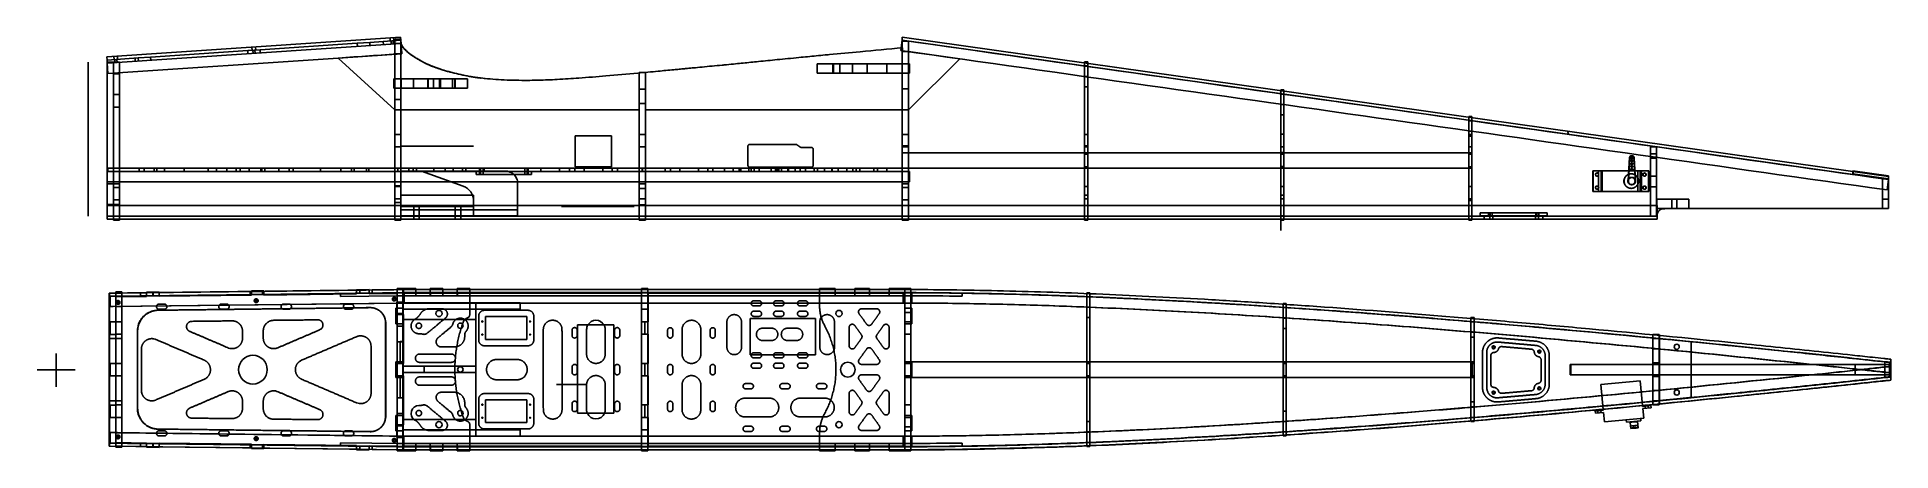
# Model space of a CAD drawing. Header units: millimetres. Extents: x -1145 to 1283, y -288 to 253.
import ezdxf

# ---------------------------------------------------------------- set-up
doc = ezdxf.new("R2010")
doc.units = ezdxf.units.MM
doc.header["$MEASUREMENT"] = 0
doc.layers.add('Dibujo2D$oculto$líneas', color=7, linetype='Continuous', true_color=0xffffff)
doc.layers.add('Dibujo2D$visible$líneas', color=18, linetype='Continuous', true_color=0x000000)

msp = doc.modelspace()

# ---------------------------------------------------------------- linework, layer by layer
at = {"layer": 'Dibujo2D$oculto$líneas'}
for p, q in [((-691.4, 247.3), (-691.1, 243.2)), ((-682.3, 247.9), (-682.5, 252)), ((-681, 243.9), (-681.2, 248)), ((-678.3, 244.1), (-678.5, 248.1)), ((-677.5, 248.2), (-677.8, 252.3)), ((-676.2, 244.2), (-676.5, 248.3)), ((-676.4, 250.2), (-676.4, 244.8)), ((-668.4, 250.2), (-676.4, 250.2)), ((-668.3, 244.8), (-676.4, 244.8)), ((-676.4, 244.8), (-676.4, 231.1)), ((-668.2, 247.1), (-668.2, 244.8)), ((-668.2, 244.8), (-668.2, 231.1)), ((-668.2, 244.8), (-668.2, 231.2)), ((-667.3, 231.2), (-668.2, 244.8)), ((-667.2, 231.2), (-668.1, 244.8)), ((-3.6, 247.7), (-11.8, 247.7)), ((-3.6, 247.7), (-3.6, 234)), ((-1052, 205.4), (-1052.9, 218.9)), ((-1044.7, 220), (-1052.8, 220)), ((-750.4, 225.6), (-1052.1, 205.4)), ((-1044.7, 205.1), (-1044.7, 220)), ((-1044.7, 220), (-1036.6, 220)), ((-1043.8, 223.6), (-1044.1, 227.7)), ((-1042.6, 219.6), (-1042.8, 223.7)), ((-1039.8, 219.8), (-1040.1, 223.9)), ((-1039.1, 223.9), (-1039.4, 228)), ((-1036.6, 205.1), (-1036.6, 220)), ((-1016, 221.4), (-1016.2, 225.5)), ((-863, 235.8), (-863.3, 239.8)), ((-861.8, 231.8), (-862, 235.8)), ((-859, 231.9), (-859.3, 236)), ((-858.3, 236.1), (-858.6, 240.1)), ((-667.3, 231.2), (-750.4, 225.6)), ((-676.4, 157.8), (-750.4, 225.6)), ((-750.4, 225.6), (-676.4, 157.8)), ((-676.4, 231.1), (-676.4, 157.8)), ((-668.2, 231.1), (-676.4, 231.1)), ((-668.2, 231.2), (-668.2, 231.2)), ((-668.2, 231.1), (-668.2, 198.3)), ((-667.2, 231.2), (-667.3, 231.2)), ((-13.7, 235.4), (-13.2, 238.9)), ((-11.8, 239), (-11.8, 234)), ((-11.7, 239), (-11.8, 239)), ((-11.8, 234), (-3.6, 234)), ((-11.8, 234), (-11.8, 234)), ((-11.8, 234), (-11.8, 218)), ((-3.6, 234), (-11.8, 234)), ((-11.7, 234), (-11.7, 239)), ((-3.6, 234), (63.4, 224.5)), ((63.5, 224.5), (-3.6, 234)), ((63.4, 224.5), (-3.6, 157.8)), ((-3.6, 157.8), (63.5, 224.5)), ((226.8, 219.3), (226.8, 215.2)), ((230.9, 218.7), (230.9, 215.2)), ((-1052.1, 205.4), (-1052.9, 216.6)), ((-1044.7, 205.1), (-1036.6, 205.1)), ((-1044.7, 178), (-1044.7, 205.1)), ((-1036.6, 178), (-1036.6, 205.1)), ((-677.7, 186.1), (-677.7, 198.3)), ((-668.1, 186.1), (-668.1, 198.3)), ((-632.7, 186.1), (-632.7, 198.3)), ((-625.6, 198.3), (-625.6, 186.1)), ((-617.5, 198.3), (-617.5, 186.1)), ((-600.6, 186.1), (-600.6, 198.3)), ((-597.4, 186.1), (-597.4, 198.3)), ((-123.2, 218), (-123.2, 205.8)), ((-102.9, 218), (-102.9, 205.8)), ((-102.8, 205.8), (-102.8, 218)), ((-77, 205.8), (-102.8, 205.8)), ((-101.9, 218), (-101.9, 205.8)), ((-101.7, 205.8), (-101.7, 218)), ((-93.8, 218), (-93.8, 205.8)), ((-77, 218), (-77, 205.8)), ((-58, 205.8), (-58, 218)), ((-58, 218), (-58, 205.8)), ((-32.2, 205.8), (-58, 205.8)), ((-32.2, 218), (-32.2, 205.8)), ((-11.8, 205.8), (-11.8, 218)), ((-11.8, 218), (-11.8, 205.8)), ((-3.6, 205.8), (-11.8, 205.8)), ((-2.2, 205.8), (-3.6, 205.8)), ((-2.2, 205.8), (-2.2, 218)), ((226.8, 215.2), (226.8, 201.5)), ((230.9, 215.2), (226.8, 215.2)), ((226.8, 201.5), (226.8, 125.8)), ((230.9, 201.5), (226.8, 201.5)), ((230.9, 215.2), (230.9, 201.5)), ((230.9, 201.5), (230.9, 125.8)), ((-668.2, 186.1), (-677.7, 186.1)), ((-668.2, 171.4), (-676.4, 171.4)), ((-668.2, 186.1), (-668.2, 157.8)), ((-632.9, 186.1), (-651.8, 186.1)), ((-597.6, 186.1), (-616.4, 186.1)), ((-356.3, 185.1), (-348.1, 185.1)), ((-3.6, 185.2), (-11.8, 185.2)), ((230.9, 188), (226.8, 188)), ((483.7, 183), (483.7, 182.9)), ((483.7, 182.9), (483.7, 179)), ((484.4, 182.9), (483.7, 182.9)), ((483.7, 179), (483.7, 178.5)), ((483.7, 178.5), (483.7, 164.7)), ((487.7, 178.5), (483.7, 178.5)), ((487.7, 182.5), (487.7, 178.5)), ((487.7, 178.5), (487.7, 164.7)), ((-1044.7, 77.4), (-1044.7, 161.6)), ((-1036.6, 77.4), (-1036.6, 161.6)), ((-676.4, 157.8), (-668.2, 157.8)), ((-676.4, 157.8), (-676.4, 125.8)), ((-356.3, 157.8), (-668.2, 157.8)), ((-668.2, 157.8), (-668.2, 125.8)), ((-348.1, 166), (-356.3, 166)), ((-356.3, 125.8), (-356.3, 157.8)), ((-11.8, 157.8), (-348.1, 157.8)), ((-348.1, 125.8), (-348.1, 157.8)), ((-3.6, 157.8), (-11.8, 157.8)), ((-3.6, 157.8), (-3.6, 157.8)), ((483.7, 164.7), (483.7, 125.9)), ((487.7, 164.7), (483.7, 164.7)), ((487.7, 151.3), (483.7, 151.3)), ((487.7, 164.7), (487.7, 125.9)), ((729.7, 143.7), (729.7, 148.3)), ((731, 148.1), (729.7, 148.1)), ((733.7, 143.7), (733.7, 147.8)), ((-440.2, 124.1), (-440.2, 83.4)), ((-392.7, 124.1), (-440.2, 124.1)), ((-392.7, 83.4), (-392.7, 124.1)), ((729.7, 129.9), (729.7, 143.7)), ((733.7, 143.7), (729.7, 143.7)), ((729.7, 125.8), (729.7, 129.9)), ((733.7, 129.9), (729.7, 129.9)), ((729.7, 125.8), (729.7, 109.5)), ((729.7, 123.3), (733.7, 123.3)), ((733.7, 129.9), (733.7, 143.7)), ((733.7, 125.8), (733.7, 129.9)), ((-676.4, 109.5), (-676.4, 77.4)), ((-668.2, 109.5), (-668.2, 77.4)), ((-356.3, 77.4), (-356.3, 109.5)), ((-348.1, 77.4), (-348.1, 109.5)), ((-3.6, 110.8), (-11.8, 110.8)), ((-3.6, 101.9), (-11.8, 101.9)), ((-3.6, 101.9), (729.7, 101.9)), ((230.9, 110.8), (226.8, 110.8)), ((226.8, 109.5), (226.8, 57.8)), ((230.9, 99.9), (226.8, 99.9)), ((230.9, 109.5), (230.9, 57.8)), ((483.7, 109.6), (483.7, 57.9)), ((483.7, 102), (487.7, 102)), ((483.7, 100), (487.7, 100)), ((487.7, 109.6), (487.7, 57.9)), ((729.7, 57.8), (729.7, 109.5)), ((733.7, 101.9), (729.7, 101.9)), ((733.7, 99.9), (729.7, 99.9)), ((733.7, 57.8), (733.7, 109.5)), ((967.7, 109.5), (975.8, 109.5)), ((967.7, 94.6), (967.7, 109.5)), ((967.7, 100.6), (975.8, 100.6)), ((975.8, 94.6), (975.8, 109.5)), ((-1052.9, 77.4), (-356.3, 77.4)), ((-1051.9, 77.4), (-1051.9, 81.5)), ((-1044.7, 77.4), (-1051.9, 77.4)), ((-1044.7, 63.8), (-1044.7, 77.4)), ((-1044.7, 77.4), (-1036.6, 77.4)), ((-1044.4, 77.4), (-1044.4, 81.5)), ((-1036.6, 63.8), (-1036.6, 77.4)), ((-1004.3, 77.4), (-1036.6, 77.4)), ((-1011.1, 81.5), (-1011.1, 77.4)), ((-991.3, 77.4), (-991.3, 81.5)), ((-866.9, 77.4), (-988, 77.4)), ((-977.7, 77.4), (-977.7, 81.5)), ((-952, 77.4), (-952, 81.5)), ((-920.6, 77.4), (-920.6, 81.5)), ((-909.8, 77.4), (-909.8, 81.5)), ((-896.2, 77.4), (-896.2, 81.5)), ((-883.9, 77.4), (-883.9, 81.5)), ((-878.6, 77.4), (-878.6, 81.5)), ((-851.5, 81.5), (-851.5, 77.4)), ((-729.4, 77.4), (-850.5, 77.4)), ((-846.2, 81.5), (-846.2, 77.4)), ((-828.2, 77.4), (-828.2, 81.5)), ((-814.6, 77.4), (-814.6, 81.5)), ((-809.4, 77.4), (-809.4, 81.5)), ((-773.4, 81.5), (-773.4, 77.4)), ((-746.7, 77.4), (-746.7, 81.5)), ((-733.1, 77.4), (-733.1, 81.5)), ((-676.4, 77.4), (-713.1, 77.4)), ((-710.4, 77.4), (-710.4, 81.5)), ((-668.2, 77.4), (-676.4, 77.4)), ((-676.4, 77.4), (-676.4, 63.8)), ((-672.3, 81.5), (-668.2, 81.5)), ((-668.2, 81.5), (-672.3, 81.5)), ((-672.3, 77.4), (-672.3, 81.5)), ((-672.3, 77.4), (-672.3, 81.5)), ((-574, 81.5), (-668.2, 81.5)), ((-668.2, 77.4), (-668.2, 81.5)), ((-668.2, 77.4), (-668.2, 63.8)), ((-658, 77.4), (-658, 81.5)), ((-652.3, 77.4), (-652.3, 81.5)), ((-647.8, 77.4), (-647.8, 81.5)), ((-586.6, 58), (-641.1, 77.7)), ((-625.2, 77.4), (-625.2, 81.5)), ((-610.4, 81.5), (-610.4, 77.4)), ((-599.8, 77.4), (-599.8, 81.5)), ((-587.8, 77.4), (-587.8, 81.5)), ((-583.2, 81.5), (-583.2, 77.4)), ((-569.5, 77.4), (-569.5, 73.4)), ((-569.5, 73.4), (-497.4, 73.4)), ((-565.4, 77.4), (-565.4, 81.5)), ((-565.4, 73.4), (-565.4, 77.4)), ((-564, 77.4), (-564, 81.5)), ((-564, 73.4), (-564, 77.4)), ((-560.6, 77.4), (-560.6, 81.5)), ((-560.6, 73.4), (-560.6, 77.4)), ((-559.2, 77.4), (-559.2, 81.5)), ((-506.2, 77.4), (-506.2, 81.5)), ((-506.2, 73.4), (-506.2, 77.4)), ((-506, 77.4), (-506, 81.5)), ((-502.9, 77.4), (-502.9, 81.5)), ((-502.9, 73.4), (-502.9, 77.4)), ((-501.5, 77.4), (-501.5, 81.5)), ((-501.5, 73.4), (-501.5, 77.4)), ((-497.4, 73.4), (-497.4, 77.4)), ((-484.9, 81.5), (-484.9, 77.4)), ((-460.4, 77.4), (-460.4, 81.5)), ((-447.3, 81.5), (-447.3, 77.4)), ((-440.5, 77.4), (-440.5, 81.5)), ((-440.2, 83.4), (-392.7, 83.4)), ((-428.2, 81.5), (-428.2, 77.4)), ((-403.8, 77.4), (-403.8, 81.5)), ((-391.5, 81.5), (-391.5, 77.4)), ((-384.7, 77.4), (-384.7, 81.5)), ((-348.1, 77.4), (-356.3, 77.4)), ((-356.3, 63.8), (-356.3, 77.4)), ((-352.2, 77.4), (-352.2, 81.5)), ((-351.9, 81.6), (-347.8, 81.6)), ((-351.9, 77.5), (-351.9, 81.6)), ((-351.9, 77.5), (-347.8, 77.5)), ((-348.1, 77.4), (-11.8, 77.4)), ((-348.1, 63.8), (-348.1, 77.4)), ((-347.8, 81.6), (-206.6, 81.6)), ((-347.8, 77.5), (-347.8, 81.6)), ((-347.8, 77.5), (-11.8, 77.5)), ((-322.2, 77.5), (-322.2, 81.6)), ((-315.4, 81.6), (-315.4, 77.5)), ((-303.2, 77.5), (-303.2, 81.6)), ((-278.7, 81.6), (-278.7, 77.5)), ((-266.5, 77.5), (-266.5, 81.6)), ((-259.7, 81.6), (-259.7, 77.5)), ((-244.5, 77.5), (-244.5, 81.6)), ((-233.1, 77.5), (-233.1, 81.6)), ((-225.4, 81.6), (-225.4, 77.5)), ((-223.4, 77.5), (-223.4, 81.6)), ((-212.6, 77.5), (-212.6, 81.6)), ((-209.8, 77.5), (-209.8, 81.6)), ((-205.8, 77.5), (-205.8, 81.6)), ((-199, 77.5), (-199, 81.6)), ((-183.4, 77.5), (-183.4, 81.6)), ((-177.8, 77.5), (-177.8, 81.6)), ((-176.7, 77.5), (-176.7, 81.6)), ((-175.3, 77.5), (-175.3, 81.6)), ((-173.3, 77.5), (-173.3, 81.6)), ((-169.8, 77.5), (-169.8, 81.6)), ((-161.7, 77.5), (-161.7, 81.6)), ((-160.7, 77.5), (-160.7, 81.6)), ((-152.1, 77.5), (-152.1, 81.6)), ((-145.3, 77.5), (-145.3, 81.6)), ((-138.5, 77.5), (-138.5, 81.6)), ((-127.2, 77.5), (-127.2, 81.6)), ((-122.8, 77.5), (-122.8, 81.6)), ((-113.6, 77.5), (-113.6, 81.6)), ((-104, 77.5), (-104, 81.6)), ((-103.7, 81.6), (-103.7, 77.5)), ((-95.9, 77.5), (-95.9, 81.6)), ((-84.4, 77.5), (-84.4, 81.6)), ((-76.5, 77.5), (-76.5, 81.6)), ((-72.2, 77.5), (-72.2, 81.6)), ((-67.6, 77.5), (-67.6, 81.6)), ((-49, 77.5), (-49, 81.6)), ((-44.4, 81.6), (-44.4, 77.5)), ((-32.1, 81.6), (-32.1, 77.5)), ((-3.6, 81.6), (-11.8, 81.6)), ((-3.6, 81.5), (-11.8, 81.5)), ((-3.6, 77.5), (-11.8, 77.5)), ((-3.6, 77.4), (-11.8, 77.4)), ((-11.8, 77.4), (-11.8, 63.8)), ((-3.6, 81.6), (729.7, 81.6)), ((-3.6, 77.4), (-2.3, 77.4)), ((-3.6, 77.4), (-3.6, 63.8)), ((-2.3, 63.8), (-2.3, 77.4)), ((230.9, 83.6), (226.8, 83.6)), ((487.7, 83.7), (483.7, 83.7)), ((487.7, 81.6), (483.7, 81.6)), ((729.7, 83.6), (733.7, 83.6)), ((733.7, 81.6), (729.7, 81.6)), ((897.6, 75.4), (897.8, 75.4)), ((899.7, 78.4), (899.7, 51.2)), ((903, 78.4), (903, 51.2)), ((947.4, 78.4), (939.3, 78.4)), ((942.5, 74.3), (942.4, 74.3)), ((943.1, 81.2), (943.4, 81.2)), ((943.4, 79), (943.1, 79)), ((943.2, 96.3), (943.5, 96.3)), ((943.5, 94.1), (943.2, 94.1)), ((943.2, 92.5), (943.5, 92.5)), ((943.5, 90.4), (943.2, 90.4)), ((943.2, 88.5), (943.4, 88.5)), ((943.4, 86.4), (943.2, 86.4)), ((943.2, 84.9), (943.4, 84.9)), ((943.4, 82.7), (943.2, 82.7)), ((951.1, 51.2), (951.1, 78.4)), ((954.4, 51.2), (954.4, 78.4)), ((954.7, 78.4), (954.7, 51.2)), ((959.8, 75.4), (960, 75.4)), ((965.2, 78.4), (965.2, 51.2)), ((967.7, 94.6), (975.8, 94.6)), ((967.7, 71.1), (967.7, 94.6)), ((975.8, 71.1), (975.8, 94.6)), ((1232.8, 77.4), (1232.8, 74.2)), ((1232.8, 77.4), (1279.4, 70.8)), ((1279.4, 67.7), (1232.8, 74.2)), ((1232.9, 78.3), (1232.9, 74.2)), ((-1052.9, 63.8), (-356.3, 63.8)), ((-1052.9, 61.3), (-1044.7, 61.3)), ((-1044.7, 63.8), (-1036.6, 63.8)), ((-1044.7, 56.4), (-1044.7, 63.8)), ((-1036.6, 61.3), (-1044.7, 61.3)), ((-1036.6, 56.4), (-1036.6, 63.8)), ((-676.4, 63.8), (-676.4, 57.8)), ((-668.2, 63.8), (-676.4, 63.8)), ((-668.2, 58.4), (-676.4, 58.4)), ((-668.2, 63.8), (-668.2, 57.8)), ((-356.3, 55.1), (-356.3, 63.8)), ((-348.1, 63.8), (-356.3, 63.8)), ((-356.3, 61.1), (-348.1, 61.1)), ((-348.1, 63.8), (-11.8, 63.8)), ((-348.1, 55.1), (-348.1, 63.8)), ((-11.8, 63.8), (-11.8, 56.4)), ((-3.6, 63.8), (-11.8, 63.8)), ((-3.6, 61.3), (-11.8, 61.3)), ((-3.6, 63.8), (-2.3, 63.8)), ((-3.6, 63.8), (-3.6, 56.4)), ((729.7, 57.8), (729.7, 41.5)), ((897.6, 71.3), (897.8, 71.3)), ((897.6, 58.3), (897.8, 58.3)), ((897.6, 54.2), (897.8, 54.2)), ((942.7, 69.6), (943.2, 69.6)), ((947.9, 65.4), (948.2, 65.4)), ((948.2, 65.4), (948.1, 65.9)), ((959.8, 71.3), (960, 71.3)), ((959.8, 58.3), (960, 58.3)), ((959.8, 54.2), (960, 54.2)), ((967.7, 32.7), (967.7, 57.5)), ((975.8, 32.7), (975.8, 57.5)), ((1271.3, 28.8), (1271.3, 67.9)), ((1277.5, 53.2), (1279.4, 66.7)), ((-1044.7, 34.1), (-1052.9, 34.1)), ((-1052.9, 32.7), (-1044.7, 32.7)), ((-1044.7, 32.7), (-1044.7, 40.2)), ((-1044.7, 40.1), (-1036.6, 40.1)), ((-1044.7, 34.1), (-1036.6, 34.1)), ((-1044.7, 19.1), (-1044.7, 32.7)), ((-1044.7, 32.7), (-1036.6, 32.7)), ((-1036.6, 32.7), (-1036.6, 40.2)), ((-1036.6, 32.7), (-676.4, 32.7)), ((-1036.6, 19.1), (-1036.6, 32.7)), ((-676.4, 41.5), (-676.4, 32.7)), ((-676.4, 36.8), (-668.2, 36.8)), ((-668.2, 32.7), (-676.4, 32.7)), ((-676.4, 32.7), (-676.4, 19.1)), ((-668.2, 46.4), (-573.1, 46.4)), ((-668.2, 41.5), (-668.2, 32.7)), ((-668.2, 32.8), (-573.1, 32.8)), ((-668.2, 32.7), (-11.8, 32.7)), ((-668.2, 32.7), (-668.2, 19.1)), ((-668.2, 31.4), (-573.1, 31.4)), ((-651.4, 19.2), (-651.4, 31.4)), ((-644.3, 19.2), (-644.3, 31.4)), ((-597, 19.2), (-597, 31.4)), ((-589.9, 19.2), (-589.9, 31.4)), ((-573.1, 46.4), (-573.1, 32.8)), ((-573.1, 32.8), (-573.1, 31.4)), ((-573.1, 19.2), (-573.1, 31.4)), ((-356.3, 32.7), (-356.3, 41.5)), ((-348.1, 33.9), (-356.3, 33.9)), ((-356.3, 19.1), (-356.3, 32.7)), ((-348.1, 32.7), (-348.1, 41.5)), ((-348.1, 19.1), (-348.1, 32.7)), ((-11.8, 40.1), (-11.8, 32.7)), ((-3.6, 32.7), (-11.8, 32.7)), ((-11.8, 32.7), (-11.8, 19.1)), ((-3.6, 40.1), (-3.6, 32.7)), ((-3.6, 32.7), (731.1, 32.7)), ((-3.6, 32.7), (-3.6, 19.1)), ((226.8, 46.3), (230.9, 46.3)), ((226.8, 41.5), (226.8, 32.7)), ((226.8, 32.7), (226.8, 19.1)), ((230.9, 41.5), (230.9, 32.7)), ((230.9, 32.7), (230.9, 19.1)), ((483.7, 46.4), (487.7, 46.4)), ((483.7, 41.6), (483.7, 32.8)), ((487.7, 32.8), (483.7, 32.8)), ((483.7, 32.8), (483.7, 19.2)), ((487.7, 41.6), (487.7, 32.8)), ((487.7, 32.8), (487.7, 19.2)), ((729.7, 32.7), (729.7, 41.5)), ((733.7, 39.5), (729.7, 39.5)), ((729.7, 19.1), (729.7, 32.7)), ((731.1, 32.7), (733.7, 32.7)), ((733.7, 32.7), (733.7, 41.5)), ((733.7, 32.7), (976.5, 32.7)), ((733.7, 19.1), (733.7, 32.7)), ((967.7, 19.1), (967.7, 32.7)), ((975.8, 19.1), (975.8, 32.7)), ((976, 41.3), (1018, 41.3)), ((976, 29.1), (976, 41.3)), ((976, 29.1), (1018, 29.1)), ((976.5, 20.2), (976.5, 32.7)), ((995.6, 29.1), (995.6, 41.3)), ((1002.4, 29.1), (1002.4, 41.3)), ((1018, 29.1), (1018, 41.3)), ((1271.3, 41.3), (1279.4, 41.3)), ((-1044.7, 15.1), (-1044.7, 19.1)), ((-1036.6, 15.1), (-1036.6, 19.1)), ((-676.4, 19.1), (-676.4, 15.1)), ((-668.2, 19.2), (-573.1, 19.2)), ((-668.2, 19.1), (-668.2, 15.1)), ((-651.4, 15.1), (-651.4, 19.1)), ((-644.3, 19.1), (-644.3, 15.1)), ((-597, 19.1), (-597, 15.1)), ((-589.9, 19.1), (-589.9, 15.1)), ((-573.1, 19.2), (-515.4, 19.2)), ((-356.3, 15.1), (-356.3, 19.1)), ((-348.1, 15.1), (-348.1, 19.1)), ((-11.8, 19.1), (-11.8, 15.1)), ((-3.6, 19.1), (-3.6, 15.1)), ((226.8, 19.1), (226.8, 15.1)), ((230.9, 19.1), (230.9, 15.1)), ((487.7, 19.2), (483.7, 19.2)), ((483.7, 19.2), (483.7, 19.1)), ((483.7, 19.1), (483.7, 15.1)), ((487.7, 19.2), (487.7, 19.1)), ((487.7, 19.1), (487.7, 15.1)), ((729.7, 15.1), (729.7, 19.1)), ((733.7, 15.1), (733.7, 19.1)), ((744.8, 19.3), (744.8, 23.4)), ((832.3, 19.3), (744.8, 19.3)), ((750.2, 19.1), (750.2, 19.1)), ((750.2, 15.1), (750.2, 19.1)), ((826.8, 15.1), (750.2, 15.1)), ((755.6, 23.4), (755.6, 19.3)), ((757.2, 15.1), (757.2, 19.1)), ((757.8, 19.3), (757.8, 23.4)), ((760.6, 19.3), (760.6, 23.4)), ((761.2, 15.1), (761.2, 19.1)), ((817.1, 15.1), (817.1, 19.1)), ((817.2, 15.1), (817.2, 19.1)), ((817.8, 19.3), (817.8, 23.4)), ((817.9, 19.3), (817.9, 23.4)), ((820.5, 19.3), (820.5, 23.4)), ((820.6, 19.3), (820.6, 23.4)), ((821.2, 15.1), (821.2, 19.1)), ((821.3, 15.1), (821.3, 19.1)), ((821.4, 19.3), (821.4, 23.4)), ((826.8, 19.1), (826.8, 19.1)), ((826.8, 15.1), (826.8, 19.1)), ((832.3, 19.3), (832.3, 23.4)), ((-1049.9, -81.7), (-1050.2, -81.7)), ((-993, -81), (-1049.9, -81.7)), ((-1009.2, -81.2), (-1049.9, -81.7)), ((-1049.9, -81.7), (-1049.9, -281.6)), ((-1049.8, -81.7), (-1049.8, -85.5)), ((-1049.6, -81.7), (-1049.8, -81.7)), ((-1049.8, -277.7), (-1049.8, -85.5)), ((-1041.6, -85.5), (-1049.8, -85.5)), ((-1009, -81.2), (-1049.6, -81.7)), ((-1049.6, -81.7), (-1049.6, -281.6)), ((-1048.9, -85.7), (-1048.9, -99.3)), ((-673.3, -81.1), (-1045.7, -85.7)), ((-1044.8, -85.7), (-1045.7, -85.7)), ((-673.3, -94.7), (-1045.7, -99.3)), ((-673.3, -81.1), (-1044.8, -85.7)), ((-665.2, -94.6), (-1044.8, -99.3)), ((-1033.5, -81.5), (-1041.6, -81.6)), ((-1041.6, -81.6), (-1033.5, -81.5)), ((-1041.6, -81.6), (-1033.5, -81.5)), ((-1041.6, -81.6), (-1041.6, -81.6)), ((-1041.6, -81.6), (-1041.6, -81.6)), ((-1041.6, -85.5), (-1041.6, -81.6)), ((-1041.6, -99.1), (-1041.6, -85.5)), ((-1041.6, -85.5), (-1033.5, -85.5)), ((-1041.3, -86.4), (-1001.2, -86)), ((-1041.3, -119.2), (-1041.3, -86.4)), ((-1038.4, -91.4), (-1038.6, -91.4)), ((-1038.5, -96.2), (-1038.6, -96.2)), ((-1038.4, -96.2), (-1038.5, -96.2)), ((-1038.1, -92.4), (-1038.3, -92.4)), ((-1038.1, -95.2), (-1038.3, -95.2)), ((-1033.5, -81.5), (-1009.2, -81.2)), ((-1033.5, -81.5), (-1009.2, -81.2)), ((-1033.5, -81.5), (-1033.5, -81.5)), ((-1033.5, -85.5), (-1033.5, -81.5)), ((-1033.5, -99.1), (-1033.5, -85.5)), ((-1009.2, -81.2), (-1001.2, -81.1)), ((-1009.2, -85.3), (-1009.2, -81.2)), ((-1009, -81.2), (-1009.2, -81.2)), ((-993, -85.1), (-1009.2, -85.3)), ((-1009, -85.3), (-1009.2, -85.3)), ((-1009, -81.2), (-1001.2, -81.1)), ((-1009, -85.3), (-1009, -81.2)), ((-992.7, -85.1), (-1009, -85.3)), ((-993, -81), (-1001.2, -81.1)), ((-1001.2, -81.1), (-1001.2, -81.1)), ((-1001.2, -86), (-1001.2, -81.1)), ((-865.7, -79.5), (-993, -81)), ((-993, -81), (-993, -85.1)), ((-992.7, -81), (-993, -81)), ((-992.7, -85.1), (-993, -85.1)), ((-992.7, -81), (-865.7, -79.5)), ((-992.7, -81), (-992.7, -85.1)), ((-865.5, -79.5), (-984.9, -80.9)), ((-984.9, -80.9), (-984.9, -85.8)), ((-984.9, -80.9), (-984.9, -80.9)), ((-984.9, -85.8), (-863.8, -84.3)), ((-849.5, -79.3), (-865.7, -79.5)), ((-865.7, -83.5), (-865.7, -79.5)), ((-865.5, -79.5), (-865.7, -79.5)), ((-849.5, -83.3), (-865.7, -83.5)), ((-865.5, -83.5), (-865.7, -83.5)), ((-865.5, -79.5), (-665.2, -77)), ((-865.5, -83.5), (-865.5, -79.5)), ((-849.2, -83.3), (-865.5, -83.5)), ((-863.8, -84.3), (-863.8, -79.4)), ((-857.6, -89.2), (-857.8, -89.2)), ((-857.7, -94), (-857.8, -94)), ((-857.6, -94), (-857.7, -94)), ((-857.3, -90.2), (-857.5, -90.2)), ((-857.3, -93), (-857.5, -93)), ((-722.2, -77.7), (-849.5, -79.3)), ((-849.5, -79.3), (-849.5, -83.3)), ((-849.2, -79.3), (-849.5, -79.3)), ((-849.2, -83.3), (-849.5, -83.3)), ((-849.2, -79.3), (-849.2, -83.3)), ((-847.5, -79.2), (-847.5, -84.1)), ((-847.5, -84.1), (-726.3, -82.6)), ((-747.4, -86.1), (-747.4, -82)), ((-673.3, -85.2), (-747.4, -86.1)), ((-726.3, -82.6), (-726.3, -77.7)), ((-706, -77.5), (-722.2, -77.7)), ((-722.2, -81.8), (-722.2, -77.7)), ((-722, -77.7), (-722.2, -77.7)), ((-706, -81.6), (-722.2, -81.8)), ((-722, -81.8), (-722.2, -81.8)), ((-722, -81.8), (-722, -77.7)), ((-705.7, -81.6), (-722, -81.8)), ((-710, -77.5), (-710, -82.4)), ((-710, -82.4), (-673.3, -81.9)), ((-665.4, -77), (-706, -77.5)), ((-706, -77.5), (-706, -81.6)), ((-705.7, -77.5), (-706, -77.5)), ((-705.7, -81.6), (-706, -81.6)), ((-705.7, -77.5), (-705.7, -81.6)), ((-676.8, -87), (-677, -87)), ((-676.9, -91.8), (-677, -91.8)), ((-676.8, -91.8), (-676.9, -91.8)), ((-676.5, -88), (-676.7, -88)), ((-676.5, -90.7), (-676.7, -90.7)), ((-673.4, -109.6), (-673.4, -93.3)), ((-673.4, -93.3), (-665.3, -93.3)), ((-673.3, -77.1), (-673.3, -81.1)), ((-665.2, -81), (-673.3, -81.1)), ((-673.3, -93.4), (-673.3, -81.1)), ((-673.3, -85.2), (-673.3, -81.1)), ((-665.2, -81.2), (-673.3, -81.2)), ((-665.2, -85.1), (-673.3, -85.2)), ((-665.2, -85.2), (-673.3, -85.2)), ((-673.3, -93.4), (-673.3, -109.7)), ((-665.3, -93.4), (-673.3, -93.4)), ((-665.2, -94.8), (-673.3, -94.8)), ((-665.2, -94.8), (-673.3, -94.8)), ((-673.1, -109.6), (-673.1, -93.3)), ((-665.3, -109.6), (-665.3, -93.4)), ((-665.2, -77), (-665.2, -77)), ((-665.2, -81), (-665.2, -77)), ((-665.1, -77), (-665.2, -77)), ((-665.2, -81), (-664.5, -81)), ((-665.2, -93.3), (-665.2, -81)), ((-664.3, -81), (-665.2, -81)), ((-665.1, -85.1), (-665.2, -85.1)), ((-665.2, -94.6), (-665.2, -94.6)), ((-665.1, -85.1), (-665.1, -81)), ((-665.1, -85.1), (-665.1, -81)), ((-665.1, -144.9), (-665.1, -81.7)), ((-665.1, -81.7), (-353.2, -81.7)), ((-665, -85.1), (-665, -81)), ((-665, -81.1), (-578, -81.1)), ((-664.5, -81), (-664.3, -81)), ((-664.1, -81), (-664.1, -85.1)), ((-664.1, -94.6), (-353.2, -94.6)), ((-648.8, -77), (-648.8, -85.1)), ((-648.7, -81), (-648.7, -85.1)), ((-629.8, -85.1), (-629.8, -77)), ((-629.7, -85.1), (-629.7, -81)), ((-613.5, -77), (-613.5, -85.1)), ((-613.4, -81), (-613.4, -85.1)), ((-594.5, -85.1), (-594.5, -77)), ((-594.3, -85.1), (-594.3, -81)), ((-578.2, -77), (-578.2, -85.1)), ((-578, -81), (-578, -85.1)), ((-570, -94.4), (-570, -102.6)), ((-512.3, -102.6), (-512.3, -94.4)), ((-353.2, -81), (-353.2, -77)), ((-353.2, -85.1), (-353.2, -81)), ((-345, -94.6), (-353.2, -94.6)), ((-345, -81), (-345, -77)), ((-345, -85.1), (-345, -81)), ((-8.7, -81.7), (-344.7, -81.7)), ((-344.7, -81.7), (-344.7, -85.1)), ((-344.7, -94.6), (-209.5, -94.6)), ((-196, -94.6), (-180.3, -94.6)), ((-166.8, -94.6), (-149, -94.6)), ((-135.4, -94.6), (-10.6, -94.6)), ((-120.2, -85.1), (-120.2, -81)), ((-120.1, -85.1), (-120.1, -77)), ((-99.8, -81), (-99.8, -85.1)), ((-99.7, -77), (-99.7, -85.1)), ((-73.9, -85.1), (-73.9, -77)), ((-73.9, -85.1), (-73.9, -81)), ((-54.9, -77), (-54.9, -85.1)), ((-54.9, -81), (-54.9, -85.1)), ((-29.1, -85.1), (-29.1, -77)), ((-29.1, -85.1), (-29.1, -81)), ((-10.6, -81), (-10.6, -85.1)), ((-10.6, -81.1), (-8.7, -81.1)), ((-8.7, -85.1), (-8.7, -81)), ((-4, -94.6), (-8.7, -94.6)), ((-0.5, -94.6), (-8.7, -94.6)), ((-0.5, -81), (-4.6, -81)), ((-0.5, -85.1), (-4.6, -85.1)), ((-0.5, -94.6), (-3.6, -94.6)), ((-0.5, -77), (-0.5, -81)), ((-0.5, -85.1), (-0.5, -81)), ((-0.5, -85.1), (-0.5, -94.6)), ((-0.5, -94.6), (-0.5, -268.6)), ((0.8, -94.6), (0.8, -81)), ((66.5, -85.7), (66.5, -81.6)), ((229.9, -82.2), (229.9, -86.5)), ((229.9, -86.5), (229.9, -100.1)), ((233.9, -86.5), (229.9, -86.5)), ((233.9, -82.4), (233.9, -86.5)), ((233.9, -86.5), (233.9, -100.1)), ((486.7, -96.1), (486.7, -100.5)), ((490.8, -96.4), (490.8, -100.5)), ((-1048.8, -135.5), (-1048.8, -119.2)), ((-1048.8, -119.2), (-1041.3, -119.2)), ((-1045.7, -99.3), (-1044.8, -99.3)), ((-1041.6, -99.1), (-1033.5, -99.1)), ((-1041.6, -264.1), (-1041.6, -99.1)), ((-1041.6, -119.1), (-1033.5, -119.1)), ((-1033.5, -264.1), (-1033.5, -99.1)), ((-708.1, -100.6), (-708.1, -100.6)), ((-674.7, -121.8), (-674.7, -101.4)), ((-674.7, -101.4), (-665.2, -101.4)), ((-665.3, -109.6), (-673.4, -109.6)), ((-665.2, -108.4), (-673.3, -108.4)), ((-665.3, -109.7), (-673.3, -109.7)), ((-673.3, -109.7), (-673.3, -173.6)), ((-665.3, -109.7), (-665.3, -109.6)), ((-665.2, -109.6), (-665.3, -109.6)), ((-665.2, -109.7), (-665.2, -173.5)), ((-665.2, -116.1), (-584.7, -116.1)), ((-584.5, -116.1), (-570, -116.1)), ((-570, -102.6), (-570, -116.1)), ((-570, -177.3), (-570, -116.1)), ((-353.2, -102.8), (-345, -102.8)), ((-353.2, -119.1), (-349.1, -119.1)), ((-345, -119.1), (-349.1, -119.1)), ((-349.1, -119.1), (-349.1, -135.4)), ((-345, -119.1), (-348.8, -119.1)), ((-348.8, -119.1), (-348.8, -135.4)), ((-8.7, -101.4), (-0.5, -101.4)), ((-0.5, -106.9), (-8.7, -106.9)), ((-0.5, -119.1), (-8.7, -119.1)), ((-0.5, -101.4), (0.8, -101.4)), ((0.8, -101.4), (0.8, -121.8)), ((233.9, -100.1), (229.9, -100.1)), ((229.9, -100.1), (229.9, -173.5)), ((233.9, -100.1), (229.9, -100.1)), ((233.9, -113.6), (229.9, -113.6)), ((233.9, -100.1), (233.9, -173.5)), ((486.7, -100.5), (486.7, -114.2)), ((490.8, -100.5), (486.7, -100.5)), ((490.8, -114.1), (486.7, -114.1)), ((486.7, -114.2), (486.7, -173.5)), ((490.8, -114.2), (486.7, -114.2)), ((490.8, -100.5), (490.8, -114.2)), ((490.8, -114.2), (490.8, -173.5)), ((732.7, -119), (732.7, -114.7)), ((732.7, -132.8), (732.7, -119)), ((736.8, -119), (732.7, -119)), ((736.8, -119), (736.8, -115)), ((736.8, -132.8), (736.8, -119)), ((-1041.6, -140.8), (-1049.8, -140.8)), ((-1041.3, -135.5), (-1048.8, -135.5)), ((-1041.6, -135.4), (-1033.5, -135.4)), ((-1041.6, -140.8), (-1033.5, -140.8)), ((-1041.3, -173.6), (-1041.3, -135.5)), ((-665.2, -121.8), (-674.7, -121.8)), ((-665.2, -124.6), (-673.3, -124.6)), ((-673.3, -145.1), (-669.2, -145.1)), ((-669.2, -173.5), (-669.2, -144.9)), ((-669.2, -144.9), (-665.1, -144.9)), ((-665.2, -145.1), (-669.2, -145.1)), ((-669.2, -145.1), (-669.2, -173.6)), ((-349.1, -135.4), (-353.2, -135.4)), ((-345, -135.4), (-349.1, -135.4)), ((-348.8, -135.4), (-345, -135.4)), ((-0.5, -121.8), (-8.7, -121.8)), ((-8.7, -135.4), (-0.5, -135.4)), ((0.8, -121.8), (-0.5, -121.8)), ((490.8, -127.7), (486.7, -127.7)), ((736.8, -132.6), (732.7, -132.6)), ((736.8, -132.8), (732.7, -132.8)), ((732.7, -173.5), (732.7, -132.8)), ((732.7, -139.4), (736.8, -139.4)), ((736.8, -173.5), (736.8, -132.8)), ((970.8, -140.9), (970.8, -136.1)), ((970.8, -140.9), (978.9, -140.9)), ((970.8, -154.5), (970.8, -140.9)), ((978.9, -140.9), (978.9, -136.9)), ((978.9, -154.5), (978.9, -140.9)), ((979.1, -141.1), (979.1, -174.8)), ((979.6, -136.9), (979.6, -141)), ((979.6, -141.1), (979.6, -141)), ((979.6, -154.6), (979.6, -141)), ((1021, -145.2), (979.6, -141.1)), ((1021, -145.2), (979.9, -141.1)), ((1021, -174.8), (1021, -145.2)), ((970.8, -154.5), (978.9, -154.5)), ((970.8, -172.8), (970.8, -154.5)), ((978.9, -172.8), (978.9, -154.5)), ((979.6, -154.6), (979.6, -208.6)), ((-1048.8, -189.9), (-1048.8, -173.6)), ((-1048.8, -173.6), (-1041.3, -173.6)), ((-1041.3, -189.9), (-1048.8, -189.9)), ((-1041.6, -173.5), (-1033.5, -173.5)), ((-1041.6, -189.8), (-1033.5, -189.8)), ((-1041.3, -228), (-1041.3, -189.9)), ((-674.7, -191.8), (-674.7, -171.4)), ((-674.7, -171.4), (-665.2, -171.4)), ((-665.2, -191.8), (-674.7, -191.8)), ((-673.4, -189.8), (-673.4, -173.5)), ((-673.4, -173.5), (-665.3, -173.5)), ((-665.3, -189.8), (-673.4, -189.8)), ((-673.3, -173.6), (-673.3, -189.9)), ((-665.3, -173.6), (-673.3, -173.6)), ((-665.3, -189.9), (-673.3, -189.9)), ((-673.3, -189.9), (-673.3, -253.8)), ((-673.1, -189.8), (-673.1, -173.5)), ((-665.1, -173.5), (-669.2, -173.5)), ((-669.2, -218.3), (-669.2, -189.8)), ((-669.2, -189.8), (-665.1, -189.8)), ((-669.2, -189.9), (-669.2, -218.4)), ((-665.3, -189.8), (-665.3, -173.6)), ((-665.3, -189.9), (-665.3, -189.8)), ((-665.2, -189.8), (-665.3, -189.8)), ((-638, -177.3), (-665.2, -177.3)), ((-638, -185.5), (-665.2, -185.5)), ((-665.2, -189.9), (-665.2, -253.7)), ((-665.1, -189.8), (-665.1, -173.5)), ((-638, -177.3), (-638, -185.5)), ((-583.5, -177.3), (-638, -177.3)), ((-583.5, -185.5), (-638, -185.5)), ((-570, -177.3), (-583.5, -177.3)), ((-570, -185.5), (-583.5, -185.5)), ((-570, -185.5), (-570, -177.3)), ((-570, -246.6), (-570, -185.5)), ((-345, -173.4), (-353.2, -173.4)), ((-353.2, -173.5), (-349.1, -173.5)), ((-345, -189.7), (-353.2, -189.7)), ((-349.1, -189.8), (-353.2, -189.8)), ((-345, -173.5), (-349.1, -173.5)), ((-349.1, -173.5), (-349.1, -189.8)), ((-345, -189.8), (-349.1, -189.8)), ((-345, -173.5), (-348.8, -173.5)), ((-348.8, -173.5), (-348.8, -189.8)), ((-348.8, -189.8), (-345, -189.8)), ((-0.5, -171.4), (-8.7, -171.4)), ((-8.7, -171.4), (-0.5, -171.4)), ((-8.7, -173.5), (-0.5, -173.5)), ((-0.5, -189.8), (-8.7, -189.8)), ((-0.5, -191.7), (-8.7, -191.7)), ((-0.5, -191.8), (-8.7, -191.8)), ((-0.5, -171.4), (732.7, -171.4)), ((-0.5, -171.4), (0.8, -171.4)), ((-0.5, -191.7), (732.7, -191.7)), ((0.8, -191.8), (-0.5, -191.8)), ((0.8, -171.4), (0.8, -191.8)), ((233.9, -171.4), (229.9, -171.4)), ((229.9, -173.4), (233.9, -173.4)), ((233.9, -189.7), (229.9, -189.7)), ((229.9, -189.8), (229.9, -263.1)), ((233.9, -191.7), (229.9, -191.7)), ((233.9, -189.8), (233.9, -263.1)), ((486.7, -171.4), (490.8, -171.4)), ((486.7, -173.4), (490.8, -173.4)), ((490.8, -189.7), (486.7, -189.7)), ((486.7, -189.9), (486.7, -249.2)), ((490.8, -191.8), (486.7, -191.8)), ((487.4, -173.5), (487.4, -189.9)), ((490.8, -189.9), (490.8, -249.2)), ((736.8, -171.3), (732.7, -171.3)), ((732.7, -230.4), (732.7, -189.8)), ((736.8, -191.7), (732.7, -191.7)), ((734.1, -189.8), (734.1, -173.5)), ((736.8, -230.4), (736.8, -189.8)), ((970.8, -172.8), (978.9, -172.8)), ((970.8, -174.8), (970.8, -172.8)), ((970.8, -190.4), (970.8, -188.4)), ((970.8, -190.4), (978.9, -190.4)), ((970.8, -208.7), (970.8, -190.4)), ((978.9, -174.8), (978.9, -172.8)), ((978.9, -190.4), (978.9, -188.4)), ((978.9, -208.7), (978.9, -190.4)), ((979.1, -188.4), (979.1, -222.1)), ((1021, -218), (1021, -188.4)), ((1250.7, -174.7), (1282.5, -174.7)), ((1250.7, -188.3), (1282.5, -188.3)), ((1274.4, -174.7), (1274.4, -171.3)), ((1274.4, -174.7), (1274.4, -188.3)), ((1274.4, -192), (1274.4, -188.3)), ((1280.6, -172.2), (1280.6, -177.5)), ((1282.5, -172.2), (1280.6, -172.2)), ((1280.6, -177.5), (1280.6, -191.1)), ((1282.5, -177.5), (1280.6, -177.5)), ((1280.6, -185.8), (1282.5, -185.8)), ((1280.6, -191.1), (1282.5, -191.1)), ((1282.5, -177.5), (1282.5, -172.2)), ((1282.5, -191.1), (1282.5, -177.5)), ((-665.1, -218.3), (-669.2, -218.3)), ((-665.1, -281.5), (-665.1, -218.3)), ((954.2, -196.2), (902.8, -201.2)), ((902.8, -201.2), (905.9, -233.5)), ((954.2, -196.2), (957.4, -228.7)), ((970.8, -208.7), (978.9, -208.7)), ((970.8, -222.3), (970.8, -208.7)), ((978.9, -222.3), (978.9, -208.7)), ((979.1, -222.1), (1021, -218)), ((979.6, -222.2), (979.6, -208.6)), ((-1041.6, -222.4), (-1049.8, -222.4)), ((-1048.8, -244.3), (-1048.8, -228)), ((-1048.8, -228), (-1041.3, -228)), ((-1041.6, -222.4), (-1033.5, -222.4)), ((-1041.6, -227.8), (-1033.5, -227.8)), ((-674.7, -261.8), (-674.7, -241.4)), ((-674.7, -241.4), (-665.2, -241.4)), ((-669.2, -218.4), (-673.3, -218.4)), ((-665.2, -238.9), (-673.3, -238.9)), ((-665.2, -218.4), (-669.2, -218.4)), ((-353.2, -227.8), (-349.1, -227.8)), ((-345, -227.8), (-349.1, -227.8)), ((-349.1, -227.8), (-349.1, -244.1)), ((-345, -227.8), (-348.8, -227.8)), ((-348.8, -227.8), (-348.8, -244.1)), ((-0.5, -227.8), (-8.7, -227.8)), ((-8.7, -241.4), (-0.5, -241.4)), ((-0.5, -241.4), (0.8, -241.4)), ((0.8, -241.4), (0.8, -261.8)), ((486.7, -235.7), (490.8, -235.7)), ((736.8, -223.8), (732.7, -223.8)), ((732.7, -244.2), (732.7, -230.4)), ((736.8, -230.4), (732.7, -230.4)), ((736.8, -230.6), (732.7, -230.6)), ((736.8, -244.2), (736.8, -230.4)), ((898.7, -235.5), (898.9, -238.2)), ((902.7, -235.1), (903, -237.9)), ((960.9, -229.4), (961.1, -232.2)), ((964.9, -229.1), (965.2, -231.8)), ((970.8, -222.3), (978.9, -222.3)), ((970.8, -223.3), (970.8, -222.3)), ((970.8, -227.4), (970.8, -223.3)), ((978.9, -222.5), (978.9, -222.3)), ((978.9, -226.6), (978.9, -222.5)), ((979.6, -222.2), (979.6, -222.4)), ((979.6, -226.5), (979.6, -222.4)), ((-1050, -277.5), (-1050, -263.9)), ((-1049, -263.9), (-1049, -277.5)), ((-1041.3, -244.3), (-1048.8, -244.3)), ((-1044.9, -263.9), (-1045.8, -263.9)), ((-1045.7, -263.9), (-1045.4, -263.9)), ((-665.2, -268.6), (-1044.9, -263.9)), ((-1041.6, -244.1), (-1033.5, -244.1)), ((-1041.6, -277.7), (-1041.6, -264.1)), ((-1041.6, -264.1), (-1033.5, -264.1)), ((-1041.3, -277), (-1041.3, -244.3)), ((-1033.5, -277.7), (-1033.5, -264.1)), ((-708.6, -262.7), (-986.1, -259.3)), ((-812.1, -266.8), (-761.4, -267.4)), ((-708.1, -262.7), (-708.1, -262.7)), ((-665.2, -261.8), (-674.7, -261.8)), ((-673.4, -270), (-673.4, -253.7)), ((-673.4, -253.7), (-665.3, -253.7)), ((-673.3, -253.8), (-673.3, -270.1)), ((-665.3, -253.8), (-673.3, -253.8)), ((-665.2, -255.1), (-673.3, -255.1)), ((-673.1, -270), (-673.1, -253.7)), ((-665.3, -270), (-665.3, -253.8)), ((-665.2, -246.6), (-585, -246.6)), ((-583.9, -246.6), (-570, -246.6)), ((-570, -246.6), (-570, -260.2)), ((-570, -260.2), (-570, -268.4)), ((-512.3, -268.4), (-512.3, -260.2)), ((-349.1, -244.1), (-353.2, -244.1)), ((-345, -260.4), (-353.2, -260.4)), ((-345, -244.1), (-349.1, -244.1)), ((-348.8, -244.1), (-345, -244.1)), ((-0.5, -244.2), (-8.7, -244.2)), ((-8.7, -256.4), (-0.5, -256.4)), ((-0.5, -261.8), (-8.7, -261.8)), ((0.8, -261.8), (-0.5, -261.8)), ((229.9, -249.6), (233.9, -249.6)), ((233.9, -263.1), (229.9, -263.1)), ((229.9, -263.1), (229.9, -276.8)), ((233.9, -263.2), (229.9, -263.2)), ((233.9, -263.1), (233.9, -276.8)), ((490.8, -249.2), (486.7, -249.2)), ((486.7, -249.2), (486.7, -262.9)), ((490.8, -249.3), (486.7, -249.3)), ((490.8, -262.9), (486.7, -262.9)), ((486.7, -262.9), (486.7, -263.2)), ((486.7, -263.2), (486.7, -267.4)), ((490.8, -249.2), (490.8, -262.9)), ((490.8, -262.9), (490.8, -263)), ((490.8, -263), (490.8, -267.1)), ((732.7, -244.7), (732.7, -244.2)), ((736.8, -244.2), (732.7, -244.2)), ((732.7, -248.8), (732.7, -244.7)), ((732.7, -248.8), (732.7, -248.8)), ((732.8, -248.8), (732.7, -248.8)), ((736.8, -244.4), (736.8, -244.2)), ((736.8, -248.5), (736.8, -244.4)), ((945.4, -257.6), (945.1, -254.9)), ((945.5, -257.6), (945.2, -254.9)), ((945.5, -257.6), (945.2, -254.9)), ((945.4, -257.6), (945.2, -254.9)), ((945.4, -257.6), (945.2, -254.9)), ((947.3, -254.7), (947.6, -257.4)), ((947.3, -254.7), (947.6, -257.4)), ((947.3, -254.7), (947.6, -257.4)), ((947.4, -254.7), (947.6, -257.4)), ((947.4, -254.7), (947.6, -257.4)), ((951, -254.3), (951, -254.3)), ((-1049.9, -281.6), (-1050.2, -281.6)), ((-1049.9, -281.6), (-1009.2, -282.1)), ((-1041.6, -277.7), (-1049.8, -277.7)), ((-1049.8, -277.7), (-1049.8, -277.7)), ((-1049.8, -281.6), (-1049.8, -277.7)), ((-1049.6, -281.6), (-1049.8, -281.6)), ((-1049.6, -281.6), (-1009, -282.1)), ((-1045.8, -277.5), (-1044.9, -277.5)), ((-1045.7, -277.5), (-1045.4, -277.5)), ((-664.4, -282.2), (-1044.9, -277.5)), ((-1041.6, -277.7), (-1033.5, -277.7)), ((-1041.6, -277.8), (-1041.6, -277.7)), ((-1041.6, -281.9), (-1041.6, -277.8)), ((-1041.6, -281.7), (-1033.5, -281.8)), ((-1001.2, -277.5), (-1041.3, -277)), ((-1038.4, -267.1), (-1038.6, -267.1)), ((-1038.5, -271.9), (-1038.6, -271.9)), ((-1038.4, -271.9), (-1038.5, -271.9)), ((-1038.1, -268.2), (-1038.3, -268.2)), ((-1038.1, -270.9), (-1038.3, -270.9)), ((-1033.5, -277.9), (-1033.5, -277.7)), ((-1033.5, -282), (-1033.5, -277.9)), ((-1033.5, -281.8), (-1009.2, -282.1)), ((-1009.2, -282.1), (-1009.2, -278)), ((-1009.2, -278), (-993, -278.2)), ((-1009, -278), (-1009.2, -278)), ((-1001.2, -282.2), (-1009.2, -282.1)), ((-1009.2, -282.1), (-993, -282.3)), ((-1009, -282.1), (-1009.2, -282.1)), ((-1009, -278), (-992.7, -278.2)), ((-1009, -282.1), (-1009, -278)), ((-1009, -282.1), (-993, -282.3)), ((-1001.2, -278.3), (-1001.2, -277.5)), ((-1001.2, -282.2), (-1001.2, -278.3)), ((-1001.2, -282.2), (-1001.2, -282.2)), ((-1001.2, -282.4), (-1001.2, -282.2)), ((-984.9, -282.4), (-1001.2, -282.2)), ((-993, -278.2), (-993, -282.3)), ((-992.7, -278.2), (-993, -278.2)), ((-993, -282.3), (-865.7, -283.9)), ((-992.7, -282.3), (-993, -282.3)), ((-992.7, -278.2), (-992.7, -282.3)), ((-992.7, -282.3), (-865.5, -283.9)), ((-863.8, -279.2), (-984.9, -277.7)), ((-984.9, -277.7), (-984.9, -278.5)), ((-984.9, -278.5), (-984.9, -282.4)), ((-865.7, -283.9), (-984.9, -282.4)), ((-984.9, -282.4), (-984.9, -282.6)), ((-865.7, -283.9), (-865.7, -279.8)), ((-865.7, -279.8), (-849.5, -280)), ((-865.5, -279.8), (-865.7, -279.8)), ((-865.7, -283.9), (-849.5, -284.1)), ((-865.5, -283.9), (-865.7, -283.9)), ((-865.5, -279.8), (-849.2, -280)), ((-865.5, -283.9), (-865.5, -279.8)), ((-865.5, -283.9), (-849.5, -284.1)), ((-863.8, -279.9), (-863.8, -279.2)), ((-863.8, -283.9), (-863.8, -279.9)), ((-863.8, -284.1), (-863.8, -283.9)), ((-847.5, -284.1), (-863.8, -283.9)), ((-857.6, -269.4), (-857.8, -269.4)), ((-857.7, -274.1), (-857.8, -274.1)), ((-857.6, -274.1), (-857.7, -274.1)), ((-857.3, -270.4), (-857.5, -270.4)), ((-857.3, -273.1), (-857.5, -273.1)), ((-849.5, -280), (-849.5, -284.1)), ((-849.2, -280), (-849.5, -280)), ((-849.5, -284.1), (-722.2, -285.6)), ((-849.2, -284.1), (-849.5, -284.1)), ((-849.2, -280), (-849.2, -284.1)), ((-849.2, -284.1), (-722, -285.6)), ((-726.3, -280.9), (-847.5, -279.4)), ((-847.5, -279.4), (-847.5, -280.1)), ((-847.5, -280.1), (-847.5, -284.1)), ((-726.3, -285.6), (-847.5, -284.1)), ((-847.5, -284.1), (-847.5, -284.3)), ((-747.4, -281.2), (-747.4, -277.1)), ((-747.4, -277.1), (-665.1, -278.1)), ((-731.5, -267.8), (-713.2, -268)), ((-726.3, -281.6), (-726.3, -280.9)), ((-726.3, -285.6), (-726.3, -281.6)), ((-722.2, -285.6), (-726.3, -285.6)), ((-726.3, -285.7), (-726.3, -285.6)), ((-710, -285.8), (-726.3, -285.6)), ((-722.2, -285.6), (-722.2, -281.5)), ((-722.2, -281.5), (-706, -281.7)), ((-722, -281.5), (-722.2, -281.5)), ((-710, -285.8), (-722.2, -285.6)), ((-722.2, -285.6), (-706, -285.8)), ((-722, -285.6), (-722.2, -285.6)), ((-722, -281.5), (-705.7, -281.7)), ((-722, -285.6), (-722, -281.5)), ((-722, -285.6), (-706, -285.8)), ((-673.3, -281.6), (-710, -281.1)), ((-710, -281.1), (-710, -281.8)), ((-710, -281.8), (-710, -285.8)), ((-710, -285.8), (-710, -285.9)), ((-710, -285.8), (-710, -285.8)), ((-706, -281.7), (-706, -285.8)), ((-705.7, -281.7), (-706, -281.7)), ((-706, -285.8), (-665.3, -286.3)), ((-705.7, -285.8), (-706, -285.8)), ((-705.7, -281.7), (-705.7, -285.8)), ((-705.7, -285.8), (-665.2, -286.3)), ((-676.8, -271.6), (-677, -271.6)), ((-676.9, -276.3), (-677, -276.3)), ((-676.8, -276.3), (-676.9, -276.3)), ((-676.5, -272.6), (-676.7, -272.6)), ((-676.5, -275.3), (-676.7, -275.3)), ((-665.3, -270), (-673.4, -270)), ((-665.2, -268.7), (-673.3, -268.7)), ((-665.2, -268.7), (-673.3, -268.7)), ((-665.3, -270.1), (-673.3, -270.1)), ((-673.3, -270.1), (-673.3, -278.3)), ((-665.2, -278.3), (-673.3, -278.3)), ((-673.3, -278.3), (-673.3, -282.3)), ((-665.2, -282.3), (-673.3, -282.3)), ((-673.3, -282.3), (-673.3, -286.4)), ((-665.5, -286.3), (-673.3, -286.2)), ((-673.3, -286.2), (-665.5, -286.3)), ((-673.3, -286.3), (-665.5, -286.3)), ((-665.3, -286.3), (-665.5, -286.3)), ((-665.3, -286.3), (-665.5, -286.3)), ((-665.3, -268.6), (-665.2, -268.6)), ((-665.3, -270.1), (-665.3, -270)), ((-665.2, -270), (-665.3, -270)), ((-664.6, -282.2), (-665.3, -282.2)), ((-665.2, -282.2), (-665.2, -270.1)), ((-665.2, -282.2), (-665.1, -282.2)), ((-665.2, -286.5), (-665.2, -282.2)), ((-665.1, -282.2), (-665.1, -278.1)), ((-665.1, -282.2), (-665.1, -278.1)), ((-353.2, -281.5), (-665.1, -281.5)), ((-665.1, -282.2), (-665, -282.2)), ((-665.1, -282.2), (-665.1, -282.2)), ((-665, -286.5), (-665, -282.4)), ((-665, -286.3), (-8.7, -286.3)), ((-664.5, -282.2), (-664.6, -282.2)), ((-664.2, -268.6), (-353.2, -268.6)), ((-664.2, -278.1), (-664.2, -282.2)), ((-629.8, -278.1), (-648.8, -278.1)), ((-648.8, -278.1), (-648.8, -282.2)), ((-648.8, -282.4), (-648.8, -286.5)), ((-648.7, -282.4), (-648.7, -286.5)), ((-629.8, -282.2), (-629.8, -278.1)), ((-629.8, -286.5), (-629.8, -282.4)), ((-629.7, -286.5), (-629.7, -282.4)), ((-594.5, -278.1), (-613.5, -278.1)), ((-613.5, -278.1), (-613.5, -282.2)), ((-613.5, -282.4), (-613.5, -286.5)), ((-613.4, -282.4), (-613.4, -286.5)), ((-594.5, -282.2), (-594.5, -278.1)), ((-594.5, -286.5), (-594.5, -282.4)), ((-594.3, -286.5), (-594.3, -282.4)), ((-578.2, -278.1), (-578.2, -282.2)), ((-578.2, -282.4), (-578.2, -286.5)), ((-578, -282.4), (-578, -286.5)), ((-345, -268.6), (-353.2, -268.6)), ((-353.2, -282.2), (-353.2, -278.1)), ((-353.2, -286.5), (-353.2, -282.4)), ((-345, -282.2), (-345, -278.1)), ((-345, -286.5), (-345, -282.4)), ((-344.7, -268.6), (-10.6, -268.6)), ((-344.7, -278.1), (-344.7, -281.5)), ((-344.7, -281.5), (-8.7, -281.5)), ((-120.2, -286.5), (-120.2, -282.4)), ((-120.1, -282.2), (-120.1, -278.1)), ((-120.1, -286.5), (-120.1, -282.4)), ((-99.8, -282.4), (-99.8, -286.5)), ((-73.9, -278.1), (-99.7, -278.1)), ((-99.7, -278.1), (-99.7, -282.2)), ((-99.7, -282.4), (-99.7, -286.5)), ((-74, -286.5), (-74, -282.4)), ((-73.9, -282.2), (-73.9, -278.1)), ((-73.9, -286.5), (-73.9, -282.4)), ((-29.1, -278.1), (-54.9, -278.1)), ((-54.9, -278.1), (-54.9, -282.2)), ((-54.9, -282.4), (-54.9, -286.5)), ((-54.9, -282.4), (-54.9, -286.5)), ((-29.1, -282.2), (-29.1, -278.1)), ((-29.1, -286.5), (-29.1, -282.4)), ((-29.1, -286.5), (-29.1, -282.4)), ((-10.6, -278.1), (-8.7, -278.1)), ((-10.6, -278.1), (-10.6, -282.2)), ((-0.5, -268.6), (-8.7, -268.6)), ((-0.5, -268.6), (-8.7, -268.6)), ((-0.5, -278.1), (-8.7, -278.1)), ((-0.5, -282.2), (-8.7, -282.2)), ((-8.7, -282.4), (-8.7, -286.5)), ((-0.5, -282.2), (-0.5, -278.1)), ((-0.5, -282.2), (-0.5, -282.4)), ((-0.5, -282.2), (-0.5, -282.2)), ((-0.5, -282.4), (-0.5, -286.5)), ((0.8, -282.2), (0.8, -268.6)), ((66.5, -281.6), (66.5, -277.5)), ((233.9, -276.8), (229.9, -276.8)), ((229.9, -276.8), (229.9, -277.1)), ((229.9, -277.1), (229.9, -281.3)), ((233.9, -276.8), (233.9, -277)), ((233.9, -277), (233.9, -281.1))]:
    msp.add_line(p, q, dxfattribs=at)
for centre, radius in [((-862, -181.7), 18.8), ((762.3, -152.4), 2.04), ((762.3, -152.4), 1.36), ((822.3, -158), 2.04), ((822.3, -158), 1.36), ((1002.1, -151.7), 3.4), ((-590.4, -181.4), 3.53), ((-83.1, -181.6), 9.68), ((762.3, -211.6), 2.04), ((762.3, -211.6), 1.36), ((822.2, -206.1), 2.04), ((822.2, -206.1), 1.36), ((1002.1, -211.5), 3.4)]:
    msp.add_circle(centre, radius, dxfattribs=at)
for centre, radius, start, end in [((-532.9, 463.8), 266.1, 261.51, 262.2019), ((-528.3, 498.2), 300.8, 262.8685, 263.2331), ((959.8, 154.5), 103.4, 193.7079, 196.1378), ((959.8, 154.5), 103.4, 193.7082, 196.1382), ((943.2, 95.3), 2.79, 87.5147, 89.9974), ((897.6, 73.3), 2.03, 90.1373, 180.1366), ((897.6, 73.3), 2.03, 179.8634, 269.8627), ((942.4, 64.9), 9.43, 90.0023, 110.6646), ((943.2, 95.2), 1.08, 82.9292, 89.7398), ((943.2, 91.5), 1.08, 82.9292, 89.7398), ((943.2, 87.5), 1.08, 82.9292, 89.7398), ((943.2, 83.8), 1.08, 82.9292, 89.7398), ((943.1, 80.1), 1.08, 82.9292, 89.7398), ((959.8, 73.3), 2.03, 90.1373, 180.1366), ((959.8, 73.3), 2.03, 179.8634, 269.8627), ((-593.5, 38.9), 20.4, 0, 70.2011), ((897.6, 56.2), 2.03, 90.1373, 180.1366), ((897.6, 56.2), 2.03, 179.8634, 269.8627), ((942.7, 64.8), 4.73, 90.0492, 150.6417), ((943.2, 64.9), 4.71, 88.9225, 89.7399), ((959.8, 56.2), 2.03, 90.1373, 180.1366), ((959.8, 56.2), 2.03, 179.8634, 269.8627), ((-1038.4, -93.8), 2.37, 92.5609, 93.3064), ((-1038.4, -93.8), 2.37, 266.6936, 267.4391), ((-857.6, -91.6), 2.37, 92.5609, 93.3064), ((-857.6, -91.6), 2.37, 266.6936, 267.4391), ((-676.8, -89.4), 2.37, 92.5609, 93.3064), ((-676.8, -89.4), 2.37, 266.6936, 267.4391), ((-8.7, -4647.2), 4562.1, 89.8974, 89.9998), ((-10.4, -5095.2), 5010.1, 89.1196, 89.8864), ((-590.4, -124.3), 3.53, 36.4543, 270), ((-590.4, -124.3), 3.53, 270, 287.1079), ((-412.9, -129.3), 12.2, 150.203, 180), ((-598.3, -138.4), 13.6, 270, 283.8196), ((1750.2, -4568.1), 4401.9, 96.0984, 96.2051), ((-644.7, -238.7), 10.2, 90, 239.326), ((-590.4, -238.5), 3.53, 74.9888, 270), ((-590.4, -238.5), 3.53, 270, 321.2321), ((-87.4, 7665.1), 7934.8, 272.32024, 272.32071), ((-1038.4, -269.5), 2.37, 92.5609, 93.3064), ((-1038.4, -269.5), 2.37, 266.6936, 267.4391), ((-857.6, -271.7), 2.37, 92.5609, 93.3064), ((-857.6, -271.7), 2.37, 266.6936, 267.4391), ((-676.8, -273.9), 2.37, 92.5609, 93.3064), ((-676.8, -273.9), 2.37, 266.6936, 267.4391), ((-8.7, 4274.7), 4552.8, 270.0002, 270.1028), ((-10.5, 4738.6), 5016.7, 270.1139, 270.8797)]:
    msp.add_arc(centre, radius, start, end, dxfattribs=at)
for points in [[(-668.2, 231.2), (-668.2, 235.7), (-668.2, 240.2), (-668.2, 244.8)], [(-11.8, 248.8), (418.6, 188.1), (849, 127.4), (1279.4, 66.7)], [(-750.4, 225.6), (-723, 227.5), (-695.6, 229.3), (-668.2, 231.2)], [(-13.7, 235.4), (416.7, 174.7), (847.1, 114), (1277.5, 53.2)], [(-3.6, 234), (-3.6, 208.6), (-3.6, 183.2), (-3.6, 157.8)], [(-576.7, 201.3), (-576.5, 201.3), (-576.3, 201.3), (-576, 201.2)], [(-575.4, 201.1), (-575, 201.1), (-574.6, 201), (-574.1, 200.9)], [(-573.4, 200.8), (-573.2, 200.8), (-573, 200.8), (-572.8, 200.7)], [(-572.8, 200.7), (-572.6, 200.7), (-572.4, 200.7), (-572.1, 200.6)], [(-568.2, 200.1), (-567.8, 200), (-567.4, 200), (-567, 199.9)], [(-568.1, 200), (-567.9, 200), (-567.8, 200), (-567.7, 200)], [(-567, 199.9), (-566.8, 199.9), (-566.6, 199.8), (-566.4, 199.8)], [(-566.4, 199.8), (-566.1, 199.8), (-565.9, 199.8), (-565.7, 199.7)], [(-559.1, 199), (-558.9, 199), (-558.7, 198.9), (-558.5, 198.9)], [(-558.8, 198.9), (-558.7, 198.9), (-558.6, 198.9), (-558.5, 198.9)], [(-356.3, 166), (-356.3, 179.3), (-356.3, 192.7), (-356.3, 206.1)], [(-348.1, 166), (-348.1, 179.6), (-348.1, 193.2), (-348.1, 206.9)], [(-11.8, 205.8), (-11.8, 189.8), (-11.8, 173.8), (-11.8, 157.8)], [(-356.3, 157.8), (-356.3, 160.5), (-356.3, 163.2), (-356.3, 166)], [(-348.1, 157.8), (-348.1, 160.5), (-348.1, 163.2), (-348.1, 166)], [(-11.8, 157.8), (-11.8, 147.1), (-11.8, 136.5), (-11.8, 125.8)], [(-3.6, 157.8), (-3.6, 147.1), (-3.6, 136.5), (-3.6, 125.8)], [(-11.8, 109.5), (-11.8, 98.8), (-11.8, 88.1), (-11.8, 77.4)], [(-3.6, 109.5), (-3.6, 98.8), (-3.6, 88.1), (-3.6, 77.4)], [(-1045.7, -85.7), (-1045.7, -85.7), (-1045.8, -85.7), (-1045.9, -85.7)], [(-665.2, -81), (-667.9, -81.1), (-670.6, -81.1), (-673.3, -81.1)], [(-665.2, -94.6), (-667.9, -94.7), (-670.6, -94.7), (-673.3, -94.7)], [(-665.1, -81), (-665.1, -81), (-665.1, -81), (-665.2, -81)], [(-665, -81), (-665, -81), (-665.1, -81), (-665.1, -81)], [(-665.1, -85.1), (-665.1, -85.1), (-665, -85.1), (-665, -85.1)], [(-8.7, -85.1), (-9.3, -85.1), (-10, -85.1), (-10.6, -85.1)], [(-4, -94.6), (-2.8, -94.6), (-1.7, -94.6), (-0.5, -94.6)], [(-0.5, -81), (-0.5, -82.4), (-0.5, -83.7), (-0.5, -85.1)], [(319.8, -90.4), (318.1, -90.4), (316.5, -90.3), (314.8, -90.2)], [(-1045.9, -99.3), (-1045.8, -99.3), (-1045.7, -99.3), (-1045.7, -99.3)], [(-665, -278.1), (-665, -278.1), (-665.1, -278.1), (-665.1, -278.1)], [(-0.5, -268.6), (-0.5, -271.8), (-0.5, -274.9), (-0.5, -278.1)]]:
    msp.add_open_spline(points, degree=3, dxfattribs=at)
for points, weights, degree, knots in [([(-214, 110.1), (-214, 97.8), (-214, 85.6), (-214, 82.9), (-211.3, 82.9), (-171.2, 82.9), (-131.1, 82.9), (-128.4, 82.9), (-128.4, 85.6), (-128.4, 95.8), (-128.4, 106), (-128.4, 108.7), (-131.1, 108.7), (-137.5, 108.7), (-143.8, 108.7), (-144.7, 108.7), (-145.4, 109.2), (-147.6, 110.7), (-149.8, 112.3), (-150.5, 112.8), (-151.3, 112.8), (-181.3, 112.8), (-211.3, 112.8), (-214, 112.8), (-214, 110.1)], [1, 1, 1, 0.707106781187, 1, 1, 1, 0.707106781187, 1, 1, 1, 0.707106781187, 1, 1, 1, 0.95310096056, 1, 1, 1, 0.95310096056, 1, 1, 1, 0.707106781187, 1], 2, [53.053946, 53.053946, 53.053946, 71.053946, 71.053946, 75.323884, 75.323884, 134.323884, 134.323884, 138.593822, 138.593822, 153.593822, 153.593822, 157.86376, 157.86376, 167.22867, 167.22867, 168.900302, 168.900302, 172.830178, 172.830178, 174.501811, 174.501811, 218.6193, 218.6193, 222.889238, 222.889238, 222.889238]), ([(947.9, 65.4), (947, 80.4), (946, 95.4), (945.9, 97.9), (943.4, 98)], [1, 1, 1, 0.746609321215, 1], 2, [7.476109, 7.476109, 7.476109, 29.569266, 29.569266, 33.656488, 33.656488, 33.656488]), ([(-515.4, 19.2), (-515.4, 40.6), (-515.4, 61.9), (-515.4, 77.7), (-531.2, 77.7), (-599.7, 77.7), (-668.2, 77.7)], [1, 1, 1, 0.707106781187, 1, 1, 1], 2, [155.426674, 155.426674, 155.426674, 186.855942, 186.855942, 211.558945, 211.558945, 229.50061, 229.50061, 229.50061]), ([(939, 73.6), (940.8, 74.3), (942.7, 74.3), (945.4, 74.3), (947.7, 72.9)], [1, 0.98024007873, 1, 0.961098810506, 1], 2, [0, 0, 0, 3.755335, 3.755335, 9.036055, 9.036055, 9.036055]), ([(943.3, 94.2), (943.3, 94.1), (943.2, 94.1), (942.1, 94.2), (942.1, 95.2), (942.1, 96.3), (943.2, 96.3)], [1, 0.997954391086, 1, 0.707132416842, 1, 0.708695174601, 1], 2, [0, 0, 0, 0.137805, 0.137805, 1.841733, 1.841733, 3.540729, 3.540729, 3.540729]), ([(943.3, 90.4), (943.3, 90.4), (943.2, 90.4), (942.1, 90.4), (942.1, 91.5), (942.1, 92.5), (943.2, 92.5)], [1, 0.997954391086, 1, 0.707132416842, 1, 0.7086951746, 1], 2, [0, 0, 0, 0.137805, 0.137805, 1.841733, 1.841733, 3.540729, 3.540729, 3.540729]), ([(943.3, 86.4), (943.2, 86.4), (943.2, 86.4), (942.1, 86.4), (942.1, 87.5), (942.1, 88.5), (943.2, 88.5)], [1, 0.997954391086, 1, 0.707132416842, 1, 0.708695174601, 1], 2, [0, 0, 0, 0.137805, 0.137805, 1.841733, 1.841733, 3.540729, 3.540729, 3.540729]), ([(943.3, 82.7), (943.2, 82.7), (943.2, 82.7), (942.1, 82.7), (942.1, 83.8), (942.1, 84.8), (943.2, 84.9)], [1, 0.997954391086, 1, 0.707132416842, 1, 0.7086951746, 1], 2, [0, 0, 0, 0.137805, 0.137805, 1.841733, 1.841733, 3.540729, 3.540729, 3.540729]), ([(943.3, 79), (943.2, 79), (943.1, 79), (942.1, 79), (942.1, 80.1), (942.1, 81.2), (943.1, 81.2)], [1, 0.997954391086, 1, 0.707132416842, 1, 0.7086951746, 1], 2, [0, 0, 0, 0.137805, 0.137805, 1.841733, 1.841733, 3.540729, 3.540729, 3.540729]), ([(942.6, 55.3), (951.8, 55.5), (951.8, 64.8), (951.8, 74.1), (942.6, 74.3)], [0.990990101179, 0.711683237731, 1, 0.711683237731, 0.990990101179], 2, [11.166251, 11.166251, 11.166251, 21.988925, 21.988925, 32.811599, 32.811599, 32.811599]), ([(942.7, 60.1), (947.5, 60.1), (947.5, 64.8), (947.5, 69.6), (942.8, 69.6)], [0.998136575662, 0.7080414762, 1, 0.707106781187, 1], 2, [-10.978029, -10.978029, -10.978029, -5.497787, -5.497787, 0, 0, 0]), ([(-1038.4, -91.4), (-1036, -91.4), (-1036, -93.8), (-1036, -96.2), (-1038.4, -96.2)], [1, 0.707107675066, 1, 0.707107675066, 1], 2, [0, 0, 0, 3.732001, 3.732001, 7.464002, 7.464002, 7.464002]), ([(-1038.1, -95.2), (-1036.8, -95.2), (-1036.8, -93.8), (-1036.8, -92.4), (-1038.1, -92.4)], [1, 0.707107675066, 1, 0.707107675066, 1], 2, [0, 0, 0, 2.132572, 2.132572, 4.265144, 4.265144, 4.265144]), ([(-988.2, -99.3), (-988.2, -102.7), (-984.8, -102.7), (-981.4, -102.7), (-978, -102.7), (-974.6, -102.7), (-974.6, -99.3), (-974.6, -95.9), (-978, -95.9), (-981.4, -95.9), (-984.8, -95.9), (-988.2, -95.9), (-988.2, -99.3)], [1, 0.707106781187, 1, 1, 1, 0.707106781187, 1, 0.707106781187, 1, 1, 1, 0.707106781187, 1], 2, [0, 0, 0, 5.337423, 5.337423, 10.337423, 10.337423, 15.674846, 15.674846, 21.012268, 21.012268, 26.012268, 26.012268, 31.349691, 31.349691, 31.349691]), ([(-906.7, -99.3), (-906.7, -102.7), (-903.3, -102.7), (-899.9, -102.7), (-896.5, -102.7), (-893.1, -102.7), (-893.1, -99.3), (-893.1, -95.9), (-896.5, -95.9), (-899.9, -95.9), (-903.3, -95.9), (-906.7, -95.9), (-906.7, -99.3)], [1, 0.707106781187, 1, 1, 1, 0.707106781187, 1, 0.707106781187, 1, 1, 1, 0.707106781187, 1], 2, [0, 0, 0, 5.337423, 5.337423, 10.337423, 10.337423, 15.674846, 15.674846, 21.012268, 21.012268, 26.012268, 26.012268, 31.349691, 31.349691, 31.349691]), ([(-857.6, -89.2), (-855.2, -89.2), (-855.2, -91.6), (-855.2, -94), (-857.6, -94)], [1, 0.707107675066, 1, 0.707107675066, 1], 2, [0, 0, 0, 3.732001, 3.732001, 7.464002, 7.464002, 7.464002]), ([(-857.3, -93), (-856, -92.9), (-856, -91.6), (-856, -90.2), (-857.3, -90.2)], [1, 0.707107675066, 1, 0.707107675066, 1], 2, [0, 0, 0, 2.132572, 2.132572, 4.265144, 4.265144, 4.265144]), ([(-825.1, -99.3), (-825.1, -102.7), (-821.7, -102.7), (-818.3, -102.7), (-814.9, -102.7), (-811.5, -102.7), (-811.5, -99.3), (-811.5, -95.9), (-814.9, -95.9), (-818.3, -95.9), (-821.7, -95.9), (-825.1, -95.9), (-825.1, -99.3)], [1, 0.707106781187, 1, 1, 1, 0.707106781187, 1, 0.707106781187, 1, 1, 1, 0.707106781187, 1], 2, [0, 0, 0, 5.337423, 5.337423, 10.337423, 10.337423, 15.674846, 15.674846, 21.012268, 21.012268, 26.012268, 26.012268, 31.349691, 31.349691, 31.349691]), ([(-743.6, -99.3), (-743.6, -102.7), (-740.2, -102.7), (-736.8, -102.7), (-733.4, -102.7), (-730, -102.7), (-730, -99.3), (-730, -95.9), (-733.4, -95.9), (-736.8, -95.9), (-740.2, -95.9), (-743.6, -95.9), (-743.6, -99.3)], [1, 0.707106781187, 1, 1, 1, 0.707106781187, 1, 0.707106781187, 1, 1, 1, 0.707106781187, 1], 2, [0, 0, 0, 5.337423, 5.337423, 10.337423, 10.337423, 15.674846, 15.674846, 21.012268, 21.012268, 26.012268, 26.012268, 31.349691, 31.349691, 31.349691]), ([(-676.8, -87), (-674.4, -87), (-674.4, -89.4), (-674.4, -91.8), (-676.8, -91.8)], [1, 0.707107675066, 1, 0.707107675066, 1], 2, [0, 0, 0, 3.732001, 3.732001, 7.464002, 7.464002, 7.464002]), ([(-676.5, -90.7), (-675.2, -90.7), (-675.2, -89.4), (-675.2, -88), (-676.5, -88)], [1, 0.707107675066, 1, 0.707107675066, 1], 2, [0, 0, 0, 2.132572, 2.132572, 4.265144, 4.265144, 4.265144]), ([(-512.3, -94.4), (-512.3, -94.4), (-528.1, -94.4), (-596.6, -94.4), (-665.2, -94.4)], [1, 0.707106781187, 1, 1, 1], 2, [186.855942, 186.855942, 186.855942, 205.031093, 205.031093, 222.972758, 222.972758, 222.972758]), ([(-986.4, -259.3), (-1002.1, -259.1), (-1013.2, -247.9), (-1013.2, -232.1), (-1013.2, -198.5), (-1013.2, -164.8), (-1013.2, -131.2), (-1013.2, -115.5), (-1002.1, -104.2), (-986.4, -104), (-893.8, -102.9), (-801.2, -101.8), (-708.6, -100.6), (-703.2, -100.6), (-698.2, -102.6), (-694.3, -106.4), (-690.4, -110.3), (-688.3, -115.3), (-688.3, -120.8), (-688.3, -161.4), (-688.3, -202), (-688.3, -242.6), (-688.3, -248), (-690.4, -253), (-694.3, -256.9), (-698.2, -260.7), (-703.2, -262.7), (-708.6, -262.7), (-801.2, -261.5), (-893.8, -260.4), (-986.4, -259.3)], [1, 0.807606672494, 0.807606672494, 1, 1, 1, 1, 0.807606672494, 0.807606672494, 1, 1, 1, 1, 0.948310944253, 0.948310944253, 1, 0.94862792176, 0.94862792176, 1, 1, 1, 1, 0.948627933292, 0.948627933292, 1, 0.948310955882, 0.948310955882, 1, 1, 1, 1], 3, [-682.676408, -682.676408, -682.676408, -682.676408, -651.504655, -651.504655, -651.504655, -577.286365, -577.286365, -577.286365, -546.114612, -546.114612, -546.114612, -341.293395, -341.293395, -341.293395, -325.404359, -325.404359, -325.404359, -309.492503, -309.492503, -309.492503, -219.868127, -219.868127, -219.868127, -203.956273, -203.956273, -203.956273, -188.067239, -188.067239, -188.067239, 16.753981, 16.753981, 16.753981, 16.753981]), ([(-986.1, -259.3), (-1001.8, -259.1), (-1012.9, -247.9), (-1012.9, -232.1), (-1012.9, -198.5), (-1012.9, -164.8), (-1012.9, -131.2), (-1012.9, -115.5), (-1001.8, -104.2), (-986.1, -104), (-893.5, -102.9), (-801, -101.8), (-708.4, -100.6)], [1, 0.807606672494, 0.807606672494, 1, 1, 1, 1, 0.807606672494, 0.807606672494, 1, 1, 1, 1], 3, [-682.676408, -682.676408, -682.676408, -682.676408, -651.504655, -651.504655, -651.504655, -577.286365, -577.286365, -577.286365, -546.114612, -546.114612, -546.114612, -341.316325, -341.316325, -341.316325, -341.316325]), ([(-944.8, -131.6), (-919.6, -142.3), (-894.5, -153.1), (-887.8, -155.9), (-881.7, -151.9), (-875.6, -147.9), (-875.6, -140.6), (-875.6, -136), (-875.6, -131.5), (-875.6, -125.8), (-879.6, -121.8), (-883.6, -117.8), (-889.3, -117.9), (-915.8, -118.2), (-942.2, -118.5), (-947.7, -118.6), (-948.8, -124), (-949.9, -129.4), (-944.8, -131.6)], [1, 1, 1, 0.880613346479, 1, 0.880613346479, 1, 1, 1, 0.922704526966, 1, 0.922704526966, 1, 1, 1, 0.776693631428, 1, 0.776693631428, 1], 2, [911.460549, 911.460549, 911.460549, 951.704636, 951.704636, 965.12342, 965.12342, 978.542204, 978.542204, 985.232176, 985.232176, 995.990179, 995.990179, 1006.748182, 1006.748182, 1045.399365, 1045.399365, 1054.660663, 1054.660663, 1063.92196, 1063.92196, 1063.92196]), ([(-829.4, -153.1), (-801.9, -141.3), (-774.4, -129.6), (-769.3, -127.4), (-770.4, -121.9), (-771.6, -116.4), (-777.2, -116.5), (-806.1, -116.9), (-835, -117.2), (-848.4, -117.4), (-848.4, -130.8), (-848.4, -135.7), (-848.4, -140.6), (-848.4, -147.9), (-842.3, -151.9), (-836.2, -155.9), (-829.4, -153.1)], [1, 1, 1, 0.772825337771, 1, 0.772825337771, 1, 1, 1, 0.711419804816, 1, 1, 1, 0.880613346479, 1, 0.880613346479, 1], 2, [0, 0, 0, 44.02602, 44.02602, 53.370475, 53.370475, 62.71493, 62.71493, 104.942235, 104.942235, 126.125611, 126.125611, 133.305071, 133.305071, 146.723855, 146.723855, 160.142639, 160.142639, 160.142639]), ([(-708.1, -100.6), (-702.8, -100.6), (-697.8, -102.7), (-694, -106.4), (-690.1, -110.3), (-688.1, -115.3), (-688.1, -120.8), (-688.1, -161.4), (-688.1, -202), (-688.1, -242.6), (-688.1, -248), (-690.1, -253), (-694, -256.9), (-697.8, -260.6), (-702.8, -262.7), (-708.1, -262.7)], [1, 0.949874871786, 0.949874871786, 1, 0.94862792176, 0.94862792176, 1, 1, 1, 1, 0.948627933292, 0.948627933292, 1, 0.949874860383, 0.949874860383, 1], 3, [0, 0, 0, 0, 15.644044, 15.644044, 15.644044, 31.555901, 31.555901, 31.555901, 121.180276, 121.180276, 121.180276, 137.092131, 137.092131, 137.092131, 152.736177, 152.736177, 152.736177, 152.736177]), ([(-512.3, -102.6), (-512.3, -102.6), (-528.1, -102.6), (-596.6, -102.6), (-665.2, -102.6)], [1, 0.707106781187, 1, 1, 1], 2, [186.855942, 186.855942, 186.855942, 205.031093, 205.031093, 222.972758, 222.972758, 222.972758]), ([(-642.8, -108.7), (-645.4, -113.1), (-649.9, -115.8), (-656.7, -119.8), (-654.5, -127.3), (-652.4, -134.8), (-644.6, -134.7), (-642, -134.7), (-639.5, -135.3), (-636.2, -136.1), (-633.6, -133.9), (-621.7, -124), (-609.8, -114.1), (-606.1, -111.1), (-607.8, -106.6), (-609.4, -102.1), (-614.1, -102.1), (-622.6, -102.1), (-631.1, -102.1), (-638.8, -102.1), (-642.8, -108.7)], [1, 0.969950623719, 1, 0.792974429199, 1, 0.792974429199, 1, 0.992366787432, 1, 0.894535638592, 1, 1, 1, 0.818528368282, 1, 0.818528368282, 1, 1, 1, 0.871057090141, 1], 2, [0, 0, 0, 10.187442, 10.187442, 23.543683, 23.543683, 36.899925, 36.899925, 42.02481, 42.02481, 48.323243, 48.323243, 71.069605, 71.069605, 79.38703, 79.38703, 87.704455, 87.704455, 100.192558, 100.192558, 114.149699, 114.149699, 114.149699]), ([(-644.8, -127.8), (-648.3, -127.8), (-648.3, -124.3), (-648.3, -120.8), (-644.8, -120.8), (-641.2, -120.8), (-641.2, -124.3), (-641.2, -127.8), (-644.8, -127.8)], [1, 0.707107187399, 1, 0.707106781187, 1, 0.707106781187, 1, 0.707106781187, 1], 2, [0, 0, 0, 5.550916, 5.550916, 11.101835, 11.101835, 16.652755, 16.652755, 22.203675, 22.203675, 22.203675]), ([(-584.6, -116.1), (-585, -115.8), (-585.5, -115.6), (-589.9, -113.2), (-594.5, -115.2), (-599.1, -117.2), (-600.3, -122.1), (-600.8, -124.3), (-602.5, -125.7), (-611.1, -132.9), (-619.6, -140), (-623.3, -143), (-621.7, -147.5), (-620.1, -152), (-615.3, -152), (-606.8, -152), (-598.3, -152)], [1, 0.99867458444, 1, 0.897507160298, 1, 0.897507160298, 1, 0.949521244636, 1, 1, 1, 0.818528368282, 1, 0.818528368282, 1, 1, 1], 2, [0, 0, 0, 1.049789, 1.049789, 10.360992, 10.360992, 19.672196, 19.672196, 24.009152, 24.009152, 40.396782, 40.396782, 48.714207, 48.714207, 57.031632, 57.031632, 69.519735, 69.519735, 69.519735]), ([(-566.4, -111.6), (-566.4, -127.2), (-566.4, -142.9), (-566.4, -150.4), (-558.9, -150.4), (-530.4, -150.4), (-501.8, -150.4), (-494.3, -150.4), (-494.3, -142.9), (-494.3, -127.2), (-494.3, -111.6), (-494.3, -104.1), (-501.8, -104.1), (-530.4, -104.1), (-558.9, -104.1), (-566.4, -104.1), (-566.4, -111.6)], [1, 1, 1, 0.707106781187, 1, 1, 1, 0.707106781187, 1, 1, 1, 0.707106781187, 1, 1, 1, 0.707106781187, 1], 2, [0, 0, 0, 23.064855, 23.064855, 34.737953, 34.737953, 76.804885, 76.804885, 88.477984, 88.477984, 111.542838, 111.542838, 123.215937, 123.215937, 165.282869, 165.282869, 176.955968, 176.955968, 176.955968]), ([(-117.9, -113.6), (-115, -109.7), (-110.2, -109.7), (-100.6, -109.7), (-100.6, -119.3), (-100.6, -135.9), (-100.6, -152.4), (-100.6, -154.4), (-101.4, -156.2)], [1, 0.892987571722, 1, 0.707106781187, 1, 1, 1, 0.979496531659, 1], 2, [0, 0, 0, 8.938307, 8.938307, 23.975328, 23.975328, 48.347046, 48.347046, 52.230744, 52.230744, 52.230744]), ([(-58.5, -122.2), (-63.4, -115.4), (-68.3, -108.6), (-69.8, -106.5), (-68.7, -104.3), (-67.5, -102.1), (-65, -102.1), (-55.2, -102.1), (-45.4, -102.1), (-42.9, -102.1), (-41.8, -104.3), (-40.6, -106.5), (-42.1, -108.6), (-47, -115.4), (-51.9, -122.2), (-53.1, -123.9), (-55.2, -123.9), (-57.3, -123.9), (-58.5, -122.2)], [1, 1, 1, 0.853275885771, 1, 0.853275885771, 1, 1, 1, 0.853275995426, 1, 0.853275995425, 1, 1, 1, 0.88989795096, 1, 0.88989795096, 1], 2, [44.073227, 44.073227, 44.073227, 56.449029, 56.449029, 60.922532, 60.922532, 65.396035, 65.396035, 79.902358, 79.902358, 84.375859, 84.375859, 88.84936, 88.84936, 101.225155, 101.225155, 105.087965, 105.087965, 108.950775, 108.950775, 108.950775]), ([(-989.1, -221.3), (-957.5, -207.8), (-925.8, -194.2), (-917.6, -190.7), (-917.6, -181.7), (-917.6, -172.8), (-925.8, -169.2), (-957.5, -155.7), (-989.1, -142.2), (-995.8, -139.3), (-1001.9, -143.4), (-1008, -147.4), (-1008, -154.7), (-1008, -181.7), (-1008, -208.8), (-1008, -216.1), (-1001.9, -220.1), (-995.8, -224.2), (-989.1, -221.3)], [1, 1, 1, 0.834531829063, 1, 0.834531829063, 1, 1, 1, 0.880613346479, 1, 0.880613346479, 1, 1, 1, 0.880613346479, 1, 0.880613346479, 1], 2, [672.954602, 672.954602, 672.954602, 723.587023, 723.587023, 739.448837, 739.448837, 755.310652, 755.310652, 805.943073, 805.943073, 819.361857, 819.361857, 832.78064, 832.78064, 872.566255, 872.566255, 885.985039, 885.985039, 899.403823, 899.403823, 899.403823]), ([(-707.3, -212.5), (-707.3, -181.7), (-707.3, -151), (-707.3, -143.7), (-713.4, -139.7), (-719.5, -135.7), (-726.2, -138.5), (-762.2, -153.9), (-798.1, -169.2), (-806.4, -172.8), (-806.4, -181.7), (-806.4, -190.7), (-798.1, -194.2), (-762.2, -209.6), (-726.2, -225), (-719.5, -227.8), (-713.4, -223.8), (-707.3, -219.8), (-707.3, -212.5)], [1, 1, 1, 0.880613346479, 1, 0.880613346479, 1, 1, 1, 0.834531829064, 1, 0.834531829063, 1, 1, 1, 0.880613346479, 1, 0.880613346479, 1], 2, [158.134782, 158.134782, 158.134782, 203.335844, 203.335844, 216.754628, 216.754628, 230.173412, 230.173412, 287.697701, 287.697701, 303.559516, 303.559516, 319.42133, 319.42133, 376.94562, 376.94562, 390.364403, 390.364403, 403.783187, 403.783187, 403.783187]), ([(-425.2, -129.3), (-425.2, -145.3), (-425.2, -161.2), (-425.2, -173.5), (-412.9, -173.5), (-400.7, -173.5), (-400.7, -161.2), (-400.7, -145.3), (-400.7, -129.3), (-400.7, -126), (-402.3, -123.2)], [1, 1, 1, 0.707106781187, 1, 0.707106781187, 1, 1, 1, 0.966382725206, 1], 2, [0, 0, 0, 23.5, 23.5, 42.714722, 42.714722, 61.929444, 61.929444, 85.429444, 85.429444, 91.79102, 91.79102, 91.79102]), ([(-202.8, -135.5), (-202.8, -127.5), (-194.8, -127.5), (-188.8, -127.5), (-182.8, -127.5), (-174.8, -127.5), (-174.8, -135.5), (-174.8, -143.5), (-182.8, -143.5), (-188.8, -143.5), (-194.8, -143.5), (-202.8, -143.5), (-202.8, -135.5)], [1, 0.707106781187, 1, 1, 1, 0.707106781187, 1, 0.707106781187, 1, 1, 1, 0.707106781187, 1], 2, [0, 0, 0, 12.586494, 12.586494, 21.400298, 21.400298, 33.986792, 33.986792, 46.573286, 46.573286, 55.38709, 55.38709, 67.973584, 67.973584, 67.973584]), ([(-170.2, -135.5), (-170.2, -127.5), (-162.2, -127.5), (-156.2, -127.5), (-150.2, -127.5), (-142.2, -127.5), (-142.2, -135.5), (-142.2, -143.5), (-150.2, -143.5), (-156.2, -143.5), (-162.2, -143.5), (-170.2, -143.5), (-170.2, -135.5)], [1, 0.707106781187, 1, 1, 1, 0.707106781187, 1, 0.707106781187, 1, 1, 1, 0.707106781187, 1], 2, [0, 0, 0, 12.586494, 12.586494, 21.400298, 21.400298, 33.986792, 33.986792, 46.573286, 46.573286, 55.38709, 55.38709, 67.973584, 67.973584, 67.973584]), ([(-74, -124), (-69.6, -130.1), (-65.3, -136.1), (-63.6, -138.5), (-65.3, -140.9), (-69.6, -146.9), (-74, -152.9), (-75.7, -155.3), (-78.5, -154.4), (-81.4, -153.5), (-81.4, -150.5), (-81.4, -138.5), (-81.4, -126.4), (-81.4, -123.4), (-78.5, -122.5), (-75.7, -121.6), (-74, -124)], [1, 1, 1, 0.811871096349, 1, 1, 1, 0.808300478638, 1, 0.808300478638, 1, 1, 1, 0.808300452737, 1, 0.808300452737, 1], 2, [82.494652, 82.494652, 82.494652, 93.427202, 93.427202, 98.511397, 98.511397, 109.443944, 109.443944, 114.577803, 114.577803, 119.711661, 119.711661, 137.463302, 137.463302, 142.597161, 142.597161, 147.73102, 147.73102, 147.73102]), ([(-45.1, -140.9), (-46.8, -138.5), (-45.1, -136.1), (-40.8, -130.1), (-36.5, -124), (-34.7, -121.6), (-31.9, -122.5), (-29.1, -123.4), (-29.1, -126.4), (-29.1, -131.9), (-29.1, -137.5), (-29.1, -144), (-29.1, -150.5), (-29.1, -153.5), (-31.9, -154.4), (-34.7, -155.3), (-36.5, -152.9), (-40.8, -146.9), (-45.1, -140.9)], [1, 0.811871096349, 1, 1, 1, 0.808300476785, 1, 0.808300476785, 1, 1, 1, 1, 1, 0.8083004521, 1, 0.8083004521, 1, 1, 1], 2, [0, 0, 0, 5.084194, 5.084194, 16.01673, 16.01673, 21.150588, 21.150588, 26.284447, 26.284447, 34.413967, 34.413967, 44.034832, 44.034832, 49.168691, 49.168691, 54.30255, 54.30255, 65.235088, 65.235088, 65.235088]), ([(835.3, -200.6), (835.3, -210.9), (828.3, -218.6), (818, -219.5), (806.3, -220.6), (794.6, -221.6), (782.9, -222.6), (778.1, -223), (773.3, -223.4), (768.5, -223.8), (763.1, -224.3), (758, -222.6), (754, -218.9), (750, -215.2), (747.8, -210.3), (747.8, -204.9), (747.8, -189.6), (747.8, -174.4), (747.8, -159.2), (747.8, -153.8), (750, -148.8), (754, -145.2), (758, -141.5), (763.1, -139.8), (768.5, -140.2), (770.4, -140.4), (772.3, -140.5), (774.2, -140.7), (788.8, -142), (803.4, -143.2), (818, -144.5), (828.3, -145.5), (835.3, -153.1), (835.3, -163.5), (835.3, -175.8), (835.3, -188.2), (835.3, -200.6)], [1, 0.825130250236, 0.825130250236, 1, 0.999999694745, 0.999999694745, 1, 0.999999945714, 0.999999945714, 1, 0.943641028829, 0.943641028829, 1, 0.943641028829, 0.943641028829, 1, 1, 1, 1, 0.943641101987, 0.943641101987, 1, 0.943641101988, 0.943641101988, 1, 1, 1, 1, 0.99999952019, 0.99999952019, 1, 0.825128707648, 0.825128707648, 1, 1, 1, 1], 3, [0, 0, 0, 0, 28.205492, 28.205492, 28.205492, 63.426734, 63.426734, 63.426734, 77.884993, 77.884993, 77.884993, 93.645857, 93.645857, 93.645857, 109.406726, 109.406726, 109.406726, 143.038618, 143.038618, 143.038618, 158.799482, 158.799482, 158.799482, 174.560336, 174.560336, 174.560336, 178.755096, 178.755096, 178.755096, 222.73146, 222.73146, 222.73146, 250.93707, 250.93707, 250.93707, 278.212751, 278.212751, 278.212751, 278.212751]), ([(829.9, -200.6), (829.9, -208), (824.9, -213.4), (817.5, -214.1), (801, -215.6), (784.5, -217), (768, -218.4), (764.2, -218.8), (760.5, -217.5), (757.7, -214.9), (754.8, -212.3), (753.3, -208.7), (753.3, -204.9), (753.3, -189.6), (753.3, -174.4), (753.3, -159.2), (753.3, -155.3), (754.8, -151.8), (757.7, -149.2), (760.5, -146.5), (764.2, -145.3), (768, -145.6), (784.5, -147), (801, -148.5), (817.5, -150), (824.9, -150.6), (829.9, -156.1), (829.9, -163.5), (829.9, -175.8), (829.9, -188.2), (829.9, -200.6)], [1, 0.825130250237, 0.825130250237, 1, 0.999999383428, 0.999999383428, 1, 0.943641028829, 0.943641028829, 1, 0.943641028829, 0.943641028829, 1, 1, 1, 1, 0.943641101988, 0.943641101988, 1, 0.943641101988, 0.943641101988, 1, 0.999999384082, 0.999999384082, 1, 0.825128707648, 0.825128707648, 1, 1, 1, 1], 3, [0, 0, 0, 0, 20.146771, 20.146771, 20.146771, 69.811479, 69.811479, 69.811479, 81.069239, 81.069239, 81.069239, 92.326998, 92.326998, 92.326998, 125.958891, 125.958891, 125.958891, 137.216643, 137.216643, 137.216643, 148.474396, 148.474396, 148.474396, 198.13908, 198.13908, 198.13908, 218.285944, 218.285944, 218.285944, 245.561625, 245.561625, 245.561625, 245.561625]), ([(-596.9, -165.6), (-597.8, -161.2), (-602.2, -161.2), (-623, -161.2), (-643.7, -161.2), (-649.2, -161.2), (-649.2, -166.7)], [1, 0.775510025306, 1, 1, 1, 0.707106781187, 1], 2, [0, 0, 0, 7.429447, 7.429447, 38.006076, 38.006076, 46.545953, 46.545953, 46.545953]), ([(-649.2, -166.7), (-649.2, -172.1), (-643.7, -172.1), (-623, -172.1), (-602.2, -172.1), (-598.4, -172.1), (-597.1, -168.6)], [1, 0.707106781187, 1, 1, 1, 0.823530278903, 1], 2, [0, 0, 0, 8.539876, 8.539876, 39.116506, 39.116506, 45.675176, 45.675176, 45.675176]), ([(-209.5, -162.2), (-208.9, -159.5), (-206.2, -159.5), (-202.8, -159.5), (-199.4, -159.5), (-196.6, -159.5), (-196, -162.2)], [1, 0.777853009211, 1, 1, 1, 0.77785300921, 1], 2, [0, 0, 0, 4.618126, 4.618126, 9.618126, 9.618126, 14.236252, 14.236252, 14.236252]), ([(-180.3, -162.2), (-179.7, -159.5), (-176.9, -159.5), (-173.5, -159.5), (-170.1, -159.5), (-167.4, -159.5), (-166.8, -162.2)], [1, 0.77785300921, 1, 1, 1, 0.777853009211, 1], 2, [0, 0, 0, 4.618126, 4.618126, 9.618126, 9.618126, 14.236252, 14.236252, 14.236252]), ([(-148.9, -162.2), (-148.3, -159.5), (-145.6, -159.5), (-142.2, -159.5), (-138.8, -159.5), (-136, -159.5), (-135.5, -162.2)], [1, 0.77785300921, 1, 1, 1, 0.77785300921, 1], 2, [0, 0, 0, 4.618126, 4.618126, 9.618126, 9.618126, 14.236252, 14.236252, 14.236252]), ([(-65, -174.8), (-67.5, -174.8), (-68.7, -172.6), (-69.8, -170.4), (-68.3, -168.4), (-63.4, -161.5), (-58.5, -154.7), (-57.3, -153), (-55.2, -153), (-53.1, -153), (-51.9, -154.7), (-47, -161.5), (-42.1, -168.4), (-40.6, -170.4), (-41.8, -172.6), (-42.9, -174.8), (-45.4, -174.8), (-55.2, -174.8), (-65, -174.8)], [1, 0.853275929128, 1, 0.853275929128, 1, 1, 1, 0.88989795096, 1, 0.88989795096, 1, 1, 1, 0.853275952068, 1, 0.853275952068, 1, 1, 1], 2, [0, 0, 0, 4.473502, 4.473502, 8.947005, 8.947005, 21.322803, 21.322803, 25.185614, 25.185614, 29.048424, 29.048424, 41.424221, 41.424221, 45.897723, 45.897723, 50.371225, 50.371225, 64.822115, 64.822115, 64.822115]), ([(768.8, -154.4), (767.9, -157.2), (765.6, -159.1), (762.6, -159.2), (760.3, -159.3), (758.7, -161), (758.7, -163.3), (758.7, -175.8), (758.7, -188.3), (758.7, -200.8), (758.7, -203.1), (760.3, -204.7), (762.6, -204.8), (765.6, -205), (767.9, -206.8), (768.8, -209.7), (769.4, -211.6), (771, -212.7), (773, -212.5), (776, -212.3), (779, -212), (782, -211.8), (791.9, -210.9), (801.8, -210), (811.8, -209.2), (813.8, -209), (815.3, -207.5), (815.5, -205.5), (815.8, -202.3), (818, -200), (821.1, -199.5), (823.1, -199.1), (824.5, -197.5), (824.5, -195.4), (824.5, -186.5), (824.5, -177.6), (824.5, -168.7), (824.5, -166.6), (823.1, -165), (821.1, -164.7), (818, -164.1), (815.8, -161.8), (815.6, -158.6), (815.4, -156.5), (813.9, -155.1), (811.8, -154.9), (799, -153.8), (786.1, -152.6), (773.2, -151.5), (773.2, -151.5), (773.1, -151.5), (773, -151.5), (771, -151.3), (769.4, -152.5), (768.8, -154.4)], [1, 0.877882368096, 0.877882368096, 1, 0.81570680752, 0.81570680752, 1, 1, 1, 1, 0.815707294876, 0.815707294876, 1, 0.877882387029, 0.877882387029, 1, 0.851083566453, 0.851083566453, 1, 1, 1, 1, 0.999999777926, 0.999999777926, 1, 0.846418919578, 0.846418919578, 1, 0.863882779316, 0.863882779316, 1, 0.843579365302, 0.843579365302, 1, 1, 1, 1, 0.84503411712, 0.84503411712, 1, 0.863900315978, 0.863900315978, 1, 0.844989137498, 0.844989137498, 1, 0.999999624855, 0.999999624855, 1, 1, 1, 1, 0.851083806563, 0.851083806563, 1], 3, [0, 0, 0, 0, 8.357675, 8.357675, 8.357675, 14.570549, 14.570549, 14.570549, 42.139471, 42.139471, 42.139471, 48.352335, 48.352335, 48.352335, 56.71001, 56.71001, 56.71001, 62.267672, 62.267672, 62.267672, 68.861672, 68.861672, 68.861672, 98.801537, 98.801537, 98.801537, 104.449167, 104.449167, 104.449167, 113.289559, 113.289559, 113.289559, 118.991373, 118.991373, 118.991373, 138.67313, 138.67313, 138.67313, 144.347238, 144.347238, 144.347238, 153.18704, 153.18704, 153.18704, 158.862007, 158.862007, 158.862007, 197.617862, 197.617862, 197.617862, 197.772173, 197.772173, 197.772173, 203.329831, 203.329831, 203.329831, 203.329831]), ([(-597.1, -194.6), (-598.4, -191.1), (-602.2, -191.1), (-623, -191.1), (-643.7, -191.1), (-649.2, -191.1), (-649.2, -196.6)], [1, 0.82242031986, 1, 1, 1, 0.707106781187, 1], 2, [0, 0, 0, 6.579915, 6.579915, 37.156544, 37.156544, 45.696421, 45.696421, 45.696421]), ([(-401.7, -238.7), (-400.7, -236.4), (-400.7, -233.9), (-400.7, -217.8), (-400.7, -201.6), (-400.7, -189.4), (-412.9, -189.4), (-425.2, -189.4), (-425.2, -201.6)], [1, 0.979791393717, 1, 1, 1, 0.707106781187, 1, 0.707106781187, 1], 2, [0, 0, 0, 4.926761, 4.926761, 28.702922, 28.702922, 47.917644, 47.917644, 67.132366, 67.132366, 67.132366]), ([(-51.9, -208.5), (-53.1, -210.2), (-55.2, -210.2), (-57.3, -210.2), (-58.5, -208.5), (-63.4, -201.7), (-68.3, -194.9), (-69.8, -192.9), (-68.7, -190.6), (-67.5, -188.4), (-65, -188.4), (-55.2, -188.4), (-45.4, -188.4), (-42.9, -188.4), (-41.8, -190.6), (-40.6, -192.9), (-42.1, -194.9), (-47, -201.7), (-51.9, -208.5)], [1, 0.889897990198, 1, 0.889897990198, 1, 1, 1, 0.853275906871, 1, 0.853275906871, 1, 1, 1, 0.853275929469, 1, 0.853275929469, 1, 1, 1], 2, [0, 0, 0, 3.862809, 3.862809, 7.725619, 7.725619, 20.101411, 20.101411, 24.574914, 24.574914, 29.048417, 29.048417, 43.499303, 43.499303, 47.972806, 47.972806, 52.446308, 52.446308, 64.822099, 64.822099, 64.822099]), ([(-894.5, -210.4), (-919.6, -221.2), (-944.8, -231.9), (-949.9, -234.1), (-948.8, -239.5), (-947.7, -244.9), (-942.2, -245), (-915.8, -245.3), (-889.3, -245.6), (-883.6, -245.7), (-879.6, -241.7), (-875.6, -237.7), (-875.6, -232), (-875.6, -227.5), (-875.6, -222.9), (-875.6, -215.6), (-881.7, -211.6), (-887.8, -207.5), (-894.5, -210.4)], [1, 1, 1, 0.776693631428, 1, 0.776693631428, 1, 1, 1, 0.922704526966, 1, 0.922704526966, 1, 1, 1, 0.880613346479, 1, 0.880613346479, 1], 2, [1265.249426, 1265.249426, 1265.249426, 1305.493513, 1305.493513, 1314.754811, 1314.754811, 1324.016108, 1324.016108, 1362.668464, 1362.668464, 1373.426467, 1373.426467, 1384.184471, 1384.184471, 1390.874443, 1390.874443, 1404.293227, 1404.293227, 1417.71201, 1417.71201, 1417.71201]), ([(-774.4, -233.9), (-801.9, -222.2), (-829.4, -210.4), (-836.2, -207.5), (-842.3, -211.6), (-848.4, -215.6), (-848.4, -222.9), (-848.4, -227.8), (-848.4, -232.7), (-848.4, -246.1), (-835, -246.3), (-806.1, -246.6), (-777.2, -247), (-771.6, -247), (-770.4, -241.6), (-769.3, -236.1), (-774.4, -233.9)], [1, 1, 1, 0.880613346479, 1, 0.880613346479, 1, 1, 1, 0.711419804816, 1, 1, 1, 0.772825337771, 1, 0.772825337771, 1], 2, [189.552383, 189.552383, 189.552383, 233.578403, 233.578403, 246.997187, 246.997187, 260.415971, 260.415971, 267.595431, 267.595431, 288.778807, 288.778807, 331.007393, 331.007393, 340.351848, 340.351848, 349.696304, 349.696304, 349.696304]), ([(-649.2, -196.6), (-649.2, -202), (-643.7, -202), (-623, -202), (-602.2, -202), (-597.7, -202), (-596.8, -197.6)], [1, 0.707106781187, 1, 1, 1, 0.773988388692, 1], 2, [0, 0, 0, 8.539876, 8.539876, 39.116506, 39.116506, 46.572121, 46.572121, 46.572121]), ([(-615.3, -211.2), (-620.1, -211.2), (-621.7, -215.7), (-623.3, -220.2), (-619.6, -223.2), (-611.1, -230.4), (-602.5, -237.5), (-600.8, -238.9), (-600.3, -241.1), (-599.1, -246), (-594.5, -248), (-589.9, -250), (-585.5, -247.7), (-585, -247.4), (-584.6, -247.1)], [1, 0.818528368282, 1, 0.818528368282, 1, 1, 1, 0.949521248848, 1, 0.897507161191, 1, 0.897507161191, 1, 0.998518938026, 1], 2, [0, 0, 0, 8.317425, 8.317425, 16.63485, 16.63485, 33.022479, 33.022479, 37.359436, 37.359436, 46.670639, 46.670639, 55.981843, 55.981843, 57.091575, 57.091575, 57.091575]), ([(-595.1, -211.6), (-596.7, -211.2), (-598.3, -211.2), (-606.8, -211.2), (-615.3, -211.2)], [1, 0.992669003773, 1, 1, 1], 2, [0, 0, 0, 3.293547, 3.293547, 8.803403, 8.803403, 8.803403]), ([(-566.4, -220.3), (-566.4, -236), (-566.4, -251.7), (-566.4, -259.1), (-558.9, -259.1), (-530.4, -259.1), (-501.8, -259.1), (-494.3, -259.1), (-494.3, -251.7), (-494.3, -236), (-494.3, -220.3), (-494.3, -212.9), (-501.8, -212.9), (-530.4, -212.9), (-558.9, -212.9), (-566.4, -212.9), (-566.4, -220.3)], [1, 1, 1, 0.707106781187, 1, 1, 1, 0.707106781187, 1, 1, 1, 0.707106781187, 1, 1, 1, 0.707106781187, 1], 2, [0, 0, 0, 23.064855, 23.064855, 34.737953, 34.737953, 76.804885, 76.804885, 88.477984, 88.477984, 111.542838, 111.542838, 123.215937, 123.215937, 165.282869, 165.282869, 176.955968, 176.955968, 176.955968]), ([(-425.2, -201.6), (-425.2, -217.8), (-425.2, -233.9), (-425.2, -236.4), (-424.2, -238.7)], [1, 1, 1, 0.979791393717, 1], 2, [0, 0, 0, 23.776161, 23.776161, 28.702922, 28.702922, 28.702922]), ([(-65.3, -227.2), (-69.6, -233.2), (-74, -239.2), (-75.7, -241.6), (-78.5, -240.7), (-81.4, -239.8), (-81.4, -236.8), (-81.4, -224.8), (-81.4, -212.7), (-81.4, -209.7), (-78.5, -208.8), (-75.7, -207.9), (-74, -210.3), (-69.6, -216.4), (-65.3, -222.4), (-63.6, -224.8), (-65.3, -227.2)], [1, 1, 1, 0.808300478253, 1, 0.808300478253, 1, 1, 1, 0.808300503768, 1, 0.808300503768, 1, 1, 1, 0.811870995907, 1], 2, [14.673223, 14.673223, 14.673223, 25.605768, 25.605768, 30.739627, 30.739627, 35.873485, 35.873485, 53.625116, 53.625116, 58.758974, 58.758974, 63.892833, 63.892833, 74.825375, 74.825375, 79.909571, 79.909571, 79.909571]), ([(-36.5, -210.3), (-34.7, -207.9), (-31.9, -208.8), (-29.1, -209.7), (-29.1, -212.7), (-29.1, -224.8), (-29.1, -236.8), (-29.1, -239.8), (-31.9, -240.7), (-34.7, -241.6), (-36.5, -239.2), (-40.8, -233.2), (-45.1, -227.2), (-46.8, -224.8), (-45.1, -222.4), (-40.8, -216.4), (-36.5, -210.3)], [1, 0.808300478253, 1, 0.808300478253, 1, 1, 1, 0.808300503768, 1, 0.808300503768, 1, 1, 1, 0.811870995907, 1, 1, 1], 2, [0, 0, 0, 5.133859, 5.133859, 10.267717, 10.267717, 28.019328, 28.019328, 33.153187, 33.153187, 38.287045, 38.287045, 49.219576, 49.219576, 54.303771, 54.303771, 65.236305, 65.236305, 65.236305]), ([(-649.9, -247.5), (-645.4, -250.1), (-642.8, -254.6), (-638.8, -261.1), (-631.1, -261.1), (-622.6, -261.1), (-614.1, -261.1), (-609.4, -261.1), (-607.8, -256.6), (-606.1, -252.2), (-609.8, -249.1), (-621.7, -239.2), (-633.6, -229.3), (-636.2, -227.2), (-639.5, -227.9), (-642.1, -228.6), (-644.7, -228.5)], [1, 0.969950796943, 1, 0.871055650698, 1, 1, 1, 0.818528368282, 1, 0.818528368282, 1, 1, 1, 0.894486145938, 1, 0.991932644008, 1], 2, [0, 0, 0, 10.187412, 10.187412, 24.144633, 24.144633, 36.632736, 36.632736, 44.950161, 44.950161, 53.267586, 53.267586, 76.013948, 76.013948, 82.313885, 82.313885, 87.582687, 87.582687, 87.582687]), ([(-644.8, -242), (-648.3, -242), (-648.3, -238.5), (-648.3, -234.9), (-644.8, -234.9), (-641.2, -234.9), (-641.2, -238.5), (-641.2, -242), (-644.8, -242)], [1, 0.707106781187, 1, 0.707106781187, 1, 0.707106781187, 1, 0.707107264519, 1], 2, [0, 0, 0, 5.55092, 5.55092, 11.101839, 11.101839, 16.652759, 16.652759, 22.203674, 22.203674, 22.203674]), ([(-105.6, -221.5), (-100.9, -225.2), (-100.9, -231.1), (-100.9, -243.4), (-113.1, -243.4), (-114.4, -243.4), (-115.7, -243.4)], [1, 0.898344945813, 1, 0.707106781187, 1, 1, 1], 2, [0, 0, 0, 11.126877, 11.126877, 30.341599, 30.341599, 32.224219, 32.224219, 32.224219]), ([(-58.5, -241), (-57.3, -239.3), (-55.2, -239.3), (-53.1, -239.3), (-51.9, -241), (-47, -247.8), (-42.1, -254.7), (-40.6, -256.7), (-41.8, -258.9), (-42.9, -261.1), (-45.4, -261.1), (-55.2, -261.1), (-65, -261.1), (-67.5, -261.1), (-68.7, -258.9), (-69.8, -256.7), (-68.3, -254.7), (-63.4, -247.8), (-58.5, -241)], [1, 0.889897990198, 1, 0.889897990198, 1, 1, 1, 0.853275973168, 1, 0.853275973168, 1, 1, 1, 0.853275863172, 1, 0.853275863172, 1, 1, 1], 2, [0, 0, 0, 3.862809, 3.862809, 7.725619, 7.725619, 20.101406, 20.101406, 24.574908, 24.574908, 29.04841, 29.04841, 43.555169, 43.555169, 48.028672, 48.028672, 52.502176, 52.502176, 64.877971, 64.877971, 64.877971]), ([(-988.2, -264.9), (-988.2, -268.3), (-984.8, -268.3), (-981.4, -268.3), (-978, -268.3), (-974.6, -268.3), (-974.6, -264.9), (-974.6, -261.5), (-978, -261.5), (-981.4, -261.5), (-984.8, -261.5), (-988.2, -261.5), (-988.2, -264.9)], [1, 0.707106781187, 1, 1, 1, 0.707106781187, 1, 0.707106781186, 1, 1, 1, 0.707106781187, 1], 2, [0, 0, 0, 5.337423, 5.337423, 10.337423, 10.337423, 15.674846, 15.674846, 21.012268, 21.012268, 26.012268, 26.012268, 31.349691, 31.349691, 31.349691]), ([(-906.7, -264.9), (-906.7, -268.3), (-903.3, -268.3), (-899.9, -268.3), (-896.5, -268.3), (-893.1, -268.3), (-893.1, -264.9), (-893.1, -261.5), (-896.5, -261.5), (-899.9, -261.5), (-903.3, -261.5), (-906.7, -261.5), (-906.7, -264.9)], [1, 0.707106781187, 1, 1, 1, 0.707106781187, 1, 0.707106781187, 1, 1, 1, 0.707106781187, 1], 2, [0, 0, 0, 5.337423, 5.337423, 10.337423, 10.337423, 15.674846, 15.674846, 21.012268, 21.012268, 26.012268, 26.012268, 31.349691, 31.349691, 31.349691]), ([(-825.1, -264.9), (-825.1, -268.3), (-821.7, -268.3), (-818.3, -268.3), (-814.9, -268.3), (-811.5, -268.3), (-811.5, -264.9), (-811.5, -261.5), (-814.9, -261.5), (-818.3, -261.5), (-821.7, -261.5), (-825.1, -261.5), (-825.1, -264.9)], [1, 0.707106781187, 1, 1, 1, 0.707106781187, 1, 0.707106781187, 1, 1, 1, 0.707106781187, 1], 2, [0, 0, 0, 5.337423, 5.337423, 10.337423, 10.337423, 15.674846, 15.674846, 21.012268, 21.012268, 26.012268, 26.012268, 31.349691, 31.349691, 31.349691]), ([(-743.6, -264.9), (-743.6, -268.3), (-740.2, -268.3), (-736.8, -268.3), (-733.4, -268.3), (-730, -268.3), (-730, -264.9), (-730, -261.5), (-733.4, -261.5), (-736.8, -261.5), (-740.2, -261.5), (-743.6, -261.5), (-743.6, -264.9)], [1, 0.707106781187, 1, 1, 1, 0.707106781187, 1, 0.707106781187, 1, 1, 1, 0.707106781187, 1], 2, [0, 0, 0, 5.337423, 5.337423, 10.337423, 10.337423, 15.674846, 15.674846, 21.012268, 21.012268, 26.012268, 26.012268, 31.349691, 31.349691, 31.349691]), ([(-512.3, -260.2), (-512.3, -260.2), (-528.1, -260.2), (-596.6, -260.2), (-665.2, -260.2)], [1, 0.707106781187, 1, 1, 1], 2, [186.855942, 186.855942, 186.855942, 205.031093, 205.031093, 222.972758, 222.972758, 222.972758]), ([(-119.3, -255.6), (-116.6, -255.6), (-114, -255.6), (-110.6, -255.6), (-110.6, -259), (-110.6, -262.4), (-114, -262.4), (-117, -262.4), (-120.1, -262.4)], [1, 1, 1, 0.707106781187, 1, 0.707106781187, 1, 1, 1], 2, [-16.797156, -16.797156, -16.797156, -12.853982, -12.853982, -7.516559, -7.516559, -2.179136, -2.179136, 2.31567, 2.31567, 2.31567]), ([(-1038.4, -267.1), (-1036, -267.1), (-1036, -269.5), (-1036, -271.9), (-1038.4, -271.9)], [1, 0.707107675066, 1, 0.707107675066, 1], 2, [0, 0, 0, 3.732001, 3.732001, 7.464002, 7.464002, 7.464002]), ([(-1038.1, -270.9), (-1036.8, -270.9), (-1036.8, -269.5), (-1036.8, -268.2), (-1038.1, -268.2)], [1, 0.707107675066, 1, 0.707107675066, 1], 2, [0, 0, 0, 2.132572, 2.132572, 4.265144, 4.265144, 4.265144]), ([(-857.6, -269.4), (-855.2, -269.4), (-855.2, -271.7), (-855.2, -274.1), (-857.6, -274.1)], [1, 0.707107675066, 1, 0.707107675066, 1], 2, [0, 0, 0, 3.732001, 3.732001, 7.464002, 7.464002, 7.464002]), ([(-857.3, -273.1), (-856, -273.1), (-856, -271.7), (-856, -270.4), (-857.3, -270.4)], [1, 0.707107675066, 1, 0.707107675066, 1], 2, [0, 0, 0, 2.132572, 2.132572, 4.265144, 4.265144, 4.265144]), ([(-676.8, -271.6), (-674.4, -271.6), (-674.4, -273.9), (-674.4, -276.3), (-676.8, -276.3)], [1, 0.707107675066, 1, 0.707107675066, 1], 2, [0, 0, 0, 3.732001, 3.732001, 7.464002, 7.464002, 7.464002]), ([(-676.5, -275.3), (-675.2, -275.3), (-675.2, -273.9), (-675.2, -272.6), (-676.5, -272.6)], [1, 0.707107675066, 1, 0.707107675066, 1], 2, [0, 0, 0, 2.132572, 2.132572, 4.265144, 4.265144, 4.265144]), ([(-512.3, -268.4), (-512.3, -268.4), (-528.1, -268.4), (-596.6, -268.4), (-665.2, -268.4)], [1, 0.707106781187, 1, 1, 1], 2, [186.855942, 186.855942, 186.855942, 205.031093, 205.031093, 222.972758, 222.972758, 222.972758])]:
    msp.add_rational_spline(points, weights, degree=degree, knots=knots, dxfattribs=at)
for points, weights in [([(897.7, 75.4), (897.7, 75.4), (897.7, 75.4)], [0.97448786274, 0.978316443618, 0.982266230892]), ([(959.9, 75.4), (959.9, 75.4), (959.9, 75.4)], [0.97448786274, 0.978316443618, 0.982266230892]), ([(897.7, 71.3), (897.7, 71.3), (897.7, 71.3)], [0.982266230892, 0.978316443618, 0.97448786274]), ([(897.7, 58.3), (897.7, 58.3), (897.7, 58.3)], [0.97448786274, 0.978316443618, 0.982266230892]), ([(897.7, 54.2), (897.7, 54.2), (897.7, 54.2)], [0.982266230892, 0.978316443618, 0.97448786274]), ([(938.5, 65.4), (939, 69.6), (943.2, 69.6)], [1, 0.747651883168, 1]), ([(943.4, 69.6), (947.4, 69.5), (947.9, 65.4)], [0.991010537939, 0.758143449768, 1]), ([(948.2, 65.4), (947.7, 69.4), (943.7, 69.6)], [1, 0.761264742934, 0.985079046433]), ([(959.9, 71.3), (959.9, 71.3), (959.9, 71.3)], [0.982266230892, 0.978316443618, 0.97448786274]), ([(959.9, 58.3), (959.9, 58.3), (959.9, 58.3)], [0.97448786274, 0.978316443618, 0.982266230892]), ([(959.9, 54.2), (959.9, 54.2), (959.9, 54.2)], [0.982266230892, 0.978316443618, 0.97448786274]), ([(-1038.2, -92.4), (-1038.2, -92.4), (-1038.3, -92.4)], [0.982266230892, 0.971645293832, 0.961900759653]), ([(-1038.3, -95.1), (-1038.2, -95.2), (-1038.2, -95.2)], [0.961900759653, 0.971645293832, 0.982266230892]), ([(-857.4, -90.2), (-857.4, -90.2), (-857.5, -90.2)], [0.982266230892, 0.971645293832, 0.961900759653]), ([(-857.5, -92.9), (-857.4, -92.9), (-857.4, -92.9)], [0.961900759653, 0.971645293832, 0.982266230892]), ([(-676.6, -88), (-676.6, -88), (-676.7, -88)], [0.982266230892, 0.971645293832, 0.961900759653]), ([(-676.7, -90.7), (-676.6, -90.7), (-676.6, -90.7)], [0.961900759653, 0.971645293832, 0.982266230892]), ([(-1038.2, -268.2), (-1038.2, -268.2), (-1038.3, -268.2)], [0.982266230892, 0.971645293832, 0.961900759652]), ([(-1038.3, -270.9), (-1038.2, -270.9), (-1038.2, -270.9)], [0.961900759654, 0.971645293833, 0.982266230892]), ([(-857.4, -270.4), (-857.4, -270.4), (-857.5, -270.4)], [0.982266230892, 0.971645293832, 0.961900759652]), ([(-857.5, -273.1), (-857.4, -273.1), (-857.4, -273.1)], [0.961900759653, 0.971645293832, 0.982266230892]), ([(-676.6, -272.6), (-676.6, -272.6), (-676.7, -272.6)], [0.982266230892, 0.971645293832, 0.961900759653]), ([(-676.7, -275.3), (-676.6, -275.3), (-676.6, -275.3)], [0.961900759653, 0.971645293832, 0.982266230892])]:
    msp.add_rational_spline(points, weights, degree=2, dxfattribs=at)
for points, knots in [([(-665, -81.1), (-665.1, -81.1), (-689.1, -81.4), (-807.4, -82.9), (-934.2, -84.4), (-1037.1, -85.7), (-1045.8, -85.8), (-1046, -85.8), (-1046.2, -85.8), (-1046.7, -85.8), (-1047.9, -85.8), (-1049, -85.8), (-1049.8, -85.8)], [0, 0, 0, 0, 0.187761, 72.147884, 354.771287, 380.693859, 380.844139, 380.975628, 381.182256, 381.445239, 382.572307, 384.826443, 384.826443, 384.826443, 384.826443]), ([(-1045.9, -85.7), (-1045.9, -85.7), (-1046, -85.7), (-1046.3, -85.7), (-1046.5, -85.7), (-1047.8, -85.7), (-1048.8, -85.7), (-1049.8, -85.7)], [280.884078, 280.884078, 280.884078, 280.884078, 281.001185, 281.001185, 281.555362, 281.555362, 283.772067, 283.772067, 283.772067, 283.772067]), ([(-8.7, -81), (31.8, -81), (115.4, -82.1), (221.9, -85.7), (312.2, -89.9), (411.9, -95.2), (515.5, -101.9), (624.5, -109.9), (740.1, -119.1), (891.9, -132.4), (1079.9, -150.6), (1208.7, -164.1), (1274.4, -171.3)], [0, 0, 0, 0, 121.393758, 250.870391, 319.647372, 392.501638, 550.32674, 631.239502, 720.262405, 898.29648, 1088.482281, 1286.765381, 1286.765381, 1286.765381, 1286.765381]), ([(1282.5, -172.2), (1281, -172.1), (1270.9, -171), (1252.8, -169), (1219.5, -165.5), (1162.4, -159.4), (1049, -147.8), (922.8, -135.5), (799.3, -124.4), (683.7, -114.6), (546.5, -104), (414.5, -95.5), (314.8, -90.1), (221.9, -85.8), (114.1, -82.2), (30.5, -81.1), (-8.7, -81.1)], [0, 0, 0, 0, 4.700097, 30.35873, 54.645704, 105.243442, 202.397914, 396.641326, 485.604852, 574.67642, 744.624915, 898.446029, 971.350913, 1044.110457, 1177.568966, 1294.96772, 1294.96772, 1294.96772, 1294.96772]), ([(-8.7, -94.6), (28.5, -94.6), (85.8, -95.4), (163.4, -97.4), (248.3, -100.5), (360.1, -105.8), (502.8, -114.7), (654.9, -125.8), (818.8, -139.6), (994, -155.9), (1115.4, -168.2), (1177.8, -174.8)], [0, 0, 0, 0, 111.400986, 172.103747, 232.788708, 366.317642, 507.971851, 661.710738, 823.573918, 1001.597849, 1189.610601, 1189.610601, 1189.610601, 1189.610601]), ([(-8.7, -94.6), (29.1, -94.6), (87.1, -95.3), (165.3, -97.4), (250.2, -100.5), (362, -105.8), (504.7, -114.7), (656.8, -125.8), (820.7, -139.6), (995.9, -155.9), (1117.3, -168.2), (1179.6, -174.8)], [0, 0, 0, 0, 113.299623, 174.002384, 234.687345, 368.216278, 509.870487, 663.609375, 825.472555, 1003.496486, 1191.504363, 1191.504363, 1191.504363, 1191.504363]), ([(-5.5, -81), (5.8, -81), (29.9, -81.2), (80.8, -81.8), (148.6, -83.3), (232.5, -86.3), (289.4, -88.9), (318, -90.3)], [0, 0, 0, 0, 34.14763, 72.089403, 152.779273, 237.740247, 323.714027, 323.714027, 323.714027, 323.714027]), ([(343.3, -91.7), (376.3, -93.4), (444.3, -97.4), (549.9, -104.5), (660.2, -112.8), (817.5, -125.8), (982.7, -141.2), (1135.7, -156.7), (1221.5, -165.8), (1261.8, -170.1), (1276.6, -171.7), (1276.7, -171.7), (1278.1, -171.9), (1279.4, -172.1), (1280.6, -172.2)], [0, 0, 0, 0, 99.165518, 204.36804, 317.652829, 430.958988, 677.775078, 815.389113, 892.318476, 936.730068, 936.904052, 936.998952, 937.109669, 940.905668, 940.905668, 940.905668, 940.905668]), ([(-1045.9, -99.3), (-1045.9, -99.3), (-1046, -99.3), (-1046.3, -99.3), (-1046.5, -99.3), (-1047.8, -99.3), (-1048.8, -99.3), (-1049.8, -99.3)], [280.884078, 280.884078, 280.884078, 280.884078, 281.001185, 281.001185, 281.555362, 281.555362, 283.772067, 283.772067, 283.772067, 283.772067]), ([(-8.7, -268.6), (29.1, -268.6), (107.3, -267.6), (230, -263.7), (362, -257.4), (504.7, -248.6), (659.5, -237.2), (826.1, -223.1), (1001.7, -206.7), (1120.8, -194.6), (1180.8, -188.3)], [0, 0, 0, 0, 113.330048, 234.667728, 368.149213, 509.876034, 663.589312, 833.605255, 1011.579676, 1192.651689, 1192.651689, 1192.651689, 1192.651689]), ([(1282.5, -191.3), (1281, -191.4), (1270.9, -192.5), (1252.8, -194.5), (1219.5, -198), (1162.4, -204.1), (1049, -215.7), (922.8, -228), (799.3, -239.1), (683.7, -248.9), (546.5, -259.5), (414.5, -268), (314.8, -273.4), (221.9, -277.7), (114.1, -281.3), (30.5, -282.4), (-8.7, -282.4)], [0, 0, 0, 0, 4.700097, 30.35873, 54.645704, 105.243442, 202.397914, 396.641326, 485.604852, 574.67642, 744.624915, 898.446029, 971.350913, 1044.110457, 1177.568966, 1294.96772, 1294.96772, 1294.96772, 1294.96772]), ([(-8.7, -282.2), (30.4, -282.2), (114.1, -281.1), (220.5, -277.6), (312.1, -273.4), (410.5, -268.1), (541.1, -259.7), (706.5, -247), (885.2, -231.4), (1075.9, -213), (1207.3, -199.2), (1274.4, -192)], [0, 0, 0, 0, 117.378215, 250.836724, 319.553991, 392.450844, 546.277625, 712.173447, 890.218283, 1084.45227, 1286.765386, 1286.765386, 1286.765386, 1286.765386]), ([(-5.3, -268.6), (32.1, -268.6), (109.9, -267.5), (232.1, -263.6), (364.2, -257.2), (508.2, -248.2), (661.6, -236.8), (826.9, -222.9), (999.8, -206.7), (1118.9, -194.6), (1178.9, -188.3)], [0, 0, 0, 0, 112.124539, 233.456293, 366.945791, 508.666975, 666.433045, 828.351579, 1006.326, 1187.393115, 1187.393115, 1187.393115, 1187.393115]), ([(-5.3, -282.2), (13.6, -282.2), (53.7, -281.9), (136.9, -280.3), (225.4, -277.3), (317, -273), (416.6, -267.6), (547.2, -259.1), (683.1, -248.6), (797.3, -238.9), (920.9, -227.8), (1047.1, -215.6), (1160.5, -203.9), (1217.6, -197.9), (1250.9, -194.3), (1269, -192.3), (1279, -191.2), (1280.6, -191.1)], [0, 0, 0, 0, 56.767325, 120.220867, 249.625265, 322.392903, 395.297798, 549.113238, 715.017085, 804.088652, 893.052178, 1087.29559, 1184.450062, 1235.0478, 1259.334774, 1284.993408, 1289.693505, 1289.693505, 1289.693505, 1289.693505]), ([(1235.9, -182.3), (1239.1, -182), (1245.3, -181.3), (1258.6, -179.9), (1270.3, -178.6), (1279, -177.7), (1280.6, -177.5)], [0, 0, 0, 0, 9.518984, 18.626602, 40.237404, 44.937501, 44.937501, 44.937501, 44.937501]), ([(1235.9, -182.5), (1239, -182.2), (1245.5, -181.5), (1259.5, -180), (1271.9, -178.6), (1280.9, -177.7), (1282.5, -177.5)], [0, 0, 0, 0, 9.404597, 19.524171, 42.146932, 46.847029, 46.847029, 46.847029, 46.847029]), ([(1235.9, -180.7), (1239.4, -181.1), (1246.5, -181.9), (1260.7, -183.4), (1271.4, -184.5), (1278.5, -185.3), (1279.9, -185.5), (1281.2, -185.6), (1282.5, -185.8)], [0, 0, 0, 0, 10.414501, 21.54903, 42.679326, 42.85331, 43.058927, 46.854927, 46.854927, 46.854927, 46.854927]), ([(1235.9, -180.9), (1239.4, -181.3), (1246.3, -182), (1259.8, -183.5), (1269.9, -184.6), (1276.6, -185.3), (1278, -185.5), (1279.4, -185.6), (1280.6, -185.8)], [0, 0, 0, 0, 10.529545, 20.651845, 40.769911, 40.943895, 41.149512, 44.945512, 44.945512, 44.945512, 44.945512]), ([(1274.4, -171.3), (1275.6, -171.4), (1277, -171.5), (1278.7, -171.7), (1280.1, -171.9), (1281.5, -172.1), (1282.5, -172.2)], [0, 0, 0, 0, 3.781946, 4.098269, 5.04727, 8.210603, 8.210603, 8.210603, 8.210603]), ([(1278.4, -171.7), (1278.5, -171.7), (1278.6, -171.7), (1279.2, -171.8), (1279.6, -171.8), (1280.8, -172), (1281.7, -172.1), (1282.5, -172.2)], [-3.03761, -3.03761, -3.03761, -3.03761, -2.820079, -2.820079, -1.880053, -1.880053, 0, 0, 0, 0]), ([(-665.2, -268.6), (-665.2, -268.6), (-689.3, -268.3), (-807.5, -266.9), (-934.3, -265.3), (-1037.2, -264), (-1046, -263.9), (-1046.1, -263.9), (-1046.3, -263.9), (-1046.9, -263.9), (-1048.1, -263.9), (-1049.2, -263.9), (-1050, -263.9)], [0, 0, 0, 0, 0.187771, 72.147894, 354.771297, 380.693869, 380.844149, 380.975638, 381.182266, 381.445249, 382.572317, 384.826453, 384.826453, 384.826453, 384.826453]), ([(-665.2, -282.2), (-665.2, -282.2), (-689.3, -281.9), (-807.5, -280.4), (-934.3, -278.9), (-1037.2, -277.6), (-1046, -277.5), (-1046.1, -277.5), (-1046.3, -277.5), (-1046.9, -277.5), (-1048.1, -277.5), (-1049.2, -277.5), (-1050, -277.5)], [0, 0, 0, 0, 0.187771, 72.147894, 354.771297, 380.693869, 380.844149, 380.975638, 381.182266, 381.445249, 382.572317, 384.826453, 384.826453, 384.826453, 384.826453]), ([(-665, -282.4), (-665.1, -282.4), (-689.1, -282.1), (-807.4, -280.6), (-934.2, -279.1), (-1037.1, -277.8), (-1045.8, -277.7), (-1046, -277.7), (-1046.2, -277.7), (-1046.7, -277.7), (-1047.9, -277.7), (-1049, -277.7), (-1049.8, -277.7)], [0, 0, 0, 0, 0.187771, 72.147894, 354.771297, 380.693869, 380.844149, 380.975638, 381.182266, 381.445249, 382.572317, 384.826453, 384.826453, 384.826453, 384.826453])]:
    msp.add_open_spline(points, degree=3, knots=knots, dxfattribs=at)
at = {"layer": 'Dibujo2D$visible$líneas'}
for p, q in [((-1053.3, 227.1), (-668.6, 252.9)), ((-1052.9, 218.9), (-668.2, 244.8)), ((-852.5, 236.5), (-725.3, 245)), ((-725.3, 245), (-709, 246.1)), ((-725, 240.9), (-725.3, 245)), ((-709, 246.1), (-668.4, 248.8)), ((-708.8, 242), (-709, 246.1)), ((-668.4, 248.8), (-668.6, 252.9)), ((-668.2, 250.2), (-668.4, 250.2)), ((-668.1, 244.8), (-668.4, 248.8)), ((-668.2, 250.2), (-668.2, 247.1)), ((-668.2, 244.8), (-668.1, 244.8)), ((-668.1, 244.8), (-668.1, 244.8)), ((-13.2, 238.9), (-11.8, 248.8)), ((-11.8, 252.9), (1232.8, 77.4)), ((-11.8, 248.8), (-11.8, 252.9)), ((-11.8, 248.8), (-11.8, 248.8)), ((-11.8, 248.8), (1279.4, 66.7)), ((-11.8, 239), (-11.8, 248.8)), ((-1077.6, 19.1), (-1077.6, 220)), ((-1053, 223), (-1053.3, 227.1)), ((-1053, 223), (-1012.3, 225.7)), ((-1052.7, 218.9), (-1053, 223)), ((-1052.9, 216.6), (-1053, 218.9)), ((-1052.9, 218.9), (-1053, 218.9)), ((-1052.9, 218.9), (-1052.9, 220)), ((-1052.8, 220), (-1052.9, 220)), ((-1052.9, 218.9), (-1052.9, 19.1)), ((-1012.3, 225.7), (-996, 226.8)), ((-1012, 221.7), (-1012.3, 225.7)), ((-996, 226.8), (-868.8, 235.4)), ((-995.8, 222.8), (-996, 226.8)), ((-868.8, 235.4), (-852.5, 236.5)), ((-868.5, 231.3), (-868.8, 235.4)), ((-852.3, 232.4), (-852.5, 236.5)), ((226.8, 220.6), (226.8, 219.3)), ((230.9, 220.6), (226.8, 220.6)), ((230.9, 220.6), (230.9, 218.7)), ((-668.2, 198.3), (-677.7, 198.3)), ((-651.9, 198.3), (-668.2, 198.3)), ((-668.2, 186.1), (-668.2, 198.3)), ((-632.9, 198.3), (-651.9, 198.3)), ((-651.9, 186.1), (-651.9, 198.3)), ((-651.8, 198.3), (-651.8, 186.1)), ((-616.6, 198.3), (-632.9, 198.3)), ((-632.9, 186.1), (-632.9, 198.3)), ((-597.6, 198.3), (-616.6, 198.3)), ((-616.6, 186.1), (-616.6, 198.3)), ((-616.4, 198.3), (-616.4, 186.1)), ((-581.2, 198.3), (-597.6, 198.3)), ((-597.6, 186.1), (-597.6, 198.3)), ((-581.2, 186.1), (-581.2, 198.3)), ((-581.1, 198.3), (-581.2, 198.3)), ((-581.1, 198.3), (-581.1, 186.1)), ((-356.3, 206.1), (-356.3, 206.9)), ((-348.1, 206.9), (-356.3, 206.9)), ((-102.8, 218), (-123.2, 218)), ((-123.2, 205.8), (-123.2, 218)), ((-123.2, 218), (-123.2, 218)), ((-123.2, 205.8), (-123.2, 218)), ((-102.8, 205.8), (-123.2, 205.8)), ((-123.2, 205.8), (-123.2, 205.8)), ((-77, 218), (-102.8, 218)), ((-102.8, 205.8), (-102.8, 218)), ((-58, 218), (-77, 218)), ((-77, 205.8), (-77, 218)), ((-77, 205.8), (-77, 218)), ((-58, 205.8), (-77, 205.8)), ((-77, 205.8), (-77, 205.8)), ((-32.1, 218), (-58, 218)), ((-58, 205.8), (-58, 218)), ((-32.2, 205.8), (-32.2, 218)), ((-32.1, 205.8), (-32.2, 205.8)), ((-11.8, 218), (-32.1, 218)), ((-32.1, 205.8), (-32.1, 218)), ((-11.8, 205.8), (-32.1, 205.8)), ((-2.2, 218), (-11.8, 218)), ((-11.8, 205.8), (-11.8, 218)), ((-1044.7, 178), (-1036.6, 178)), ((-1044.7, 161.6), (-1044.7, 178)), ((-1036.6, 161.6), (-1036.6, 178)), ((-651.9, 186.1), (-668.2, 186.1)), ((-651.8, 186.1), (-651.9, 186.1)), ((-616.6, 186.1), (-632.9, 186.1)), ((-616.4, 186.1), (-616.6, 186.1)), ((-581.2, 186.1), (-597.6, 186.1)), ((-581.1, 186.1), (-581.2, 186.1)), ((483.7, 183.9), (483.7, 183)), ((487.7, 183.9), (483.7, 183.9)), ((487.7, 183.9), (487.7, 182.5)), ((-1044.7, 161.6), (-1036.6, 161.6)), ((729.7, 148.3), (729.7, 149.1)), ((733.7, 149.1), (729.7, 149.1)), ((733.7, 147.8), (733.7, 149.1)), ((-676.4, 125.8), (-676.4, 109.5)), ((-668.2, 125.8), (-676.4, 125.8)), ((-668.2, 125.8), (-668.2, 109.5)), ((-356.3, 109.5), (-356.3, 125.8)), ((-348.1, 125.8), (-356.3, 125.8)), ((-348.1, 109.5), (-348.1, 125.8)), ((-11.8, 125.8), (-11.8, 109.5)), ((-3.6, 125.8), (-11.8, 125.8)), ((-3.6, 125.8), (-3.6, 109.5)), ((226.8, 125.8), (226.8, 109.5)), ((230.9, 125.8), (226.8, 125.8)), ((230.9, 125.8), (230.9, 109.5)), ((483.7, 125.9), (483.7, 109.6)), ((487.7, 125.9), (483.7, 125.9)), ((487.7, 125.9), (487.7, 109.6)), ((729.7, 109.5), (729.7, 125.8)), ((733.7, 125.8), (729.7, 125.8)), ((733.7, 109.5), (733.7, 125.8)), ((-668.2, 109.5), (-676.4, 109.5)), ((-641.1, 110.3), (-668.2, 110.3)), ((-573.1, 110.3), (-641.1, 110.3)), ((-348.1, 109.5), (-356.3, 109.5)), ((-3.6, 109.5), (-11.8, 109.5)), ((230.9, 109.5), (226.8, 109.5)), ((487.7, 109.6), (483.7, 109.6)), ((733.7, 109.5), (729.7, 109.5)), ((943.2, 98), (943.5, 98)), ((-676.4, 81.5), (-1051.9, 81.5)), ((-1004.3, 77.4), (-1004.3, 81.5)), ((-988, 77.4), (-1004.3, 77.4)), ((-988, 77.4), (-988, 81.5)), ((-866.9, 77.4), (-866.9, 81.5)), ((-850.5, 77.4), (-866.9, 77.4)), ((-850.5, 77.4), (-850.5, 81.5)), ((-729.4, 77.4), (-729.4, 81.5)), ((-713.1, 77.4), (-729.4, 77.4)), ((-713.1, 77.4), (-713.1, 81.5)), ((-672.3, 81.5), (-676.4, 81.5)), ((-253.9, 81.5), (-574, 81.5)), ((-206.6, 81.6), (-78.1, 81.6)), ((-74.7, 81.6), (-78.1, 81.6)), ((-64.6, 81.6), (-74.7, 81.6)), ((-64.6, 81.6), (141.7, 81.6)), ((892.2, 51.2), (892.2, 78.4)), ((892.2, 78.4), (892.5, 78.4)), ((892.5, 78.4), (903.3, 78.4)), ((892.5, 51.2), (892.5, 78.4)), ((903.3, 78.4), (904.5, 78.4)), ((903.3, 51.2), (903.3, 78.4)), ((939.3, 78.4), (904.5, 78.4)), ((904.5, 78.4), (904.5, 51.2)), ((940.4, 95.4), (938.5, 65.4)), ((940.7, 95.4), (938.8, 65.4)), ((955.9, 78.4), (947.4, 78.4)), ((955.9, 51.2), (955.9, 78.4)), ((955.9, 78.4), (965.5, 78.4)), ((965.5, 78.4), (965.5, 51.2)), ((1232.8, 78.3), (1279.4, 71.8)), ((1232.8, 78.3), (1232.8, 77.4)), ((-1044.7, 56.4), (-1036.6, 56.4)), ((-1044.7, 40.2), (-1044.7, 56.4)), ((-1036.6, 40.2), (-1036.6, 56.4)), ((-676.4, 57.8), (-676.4, 41.5)), ((-668.2, 57.8), (-676.4, 57.8)), ((-668.2, 57.8), (-668.2, 41.5)), ((-356.3, 41.5), (-356.3, 55.1)), ((-348.1, 55.1), (-356.3, 55.1)), ((-348.1, 41.5), (-348.1, 55.1)), ((-11.8, 56.4), (-11.8, 40.1)), ((-3.6, 56.4), (-11.8, 56.4)), ((-3.6, 56.4), (-3.6, 40.1)), ((226.8, 57.8), (226.8, 41.5)), ((230.9, 57.8), (226.8, 57.8)), ((230.9, 57.8), (230.9, 41.5)), ((483.7, 57.9), (483.7, 41.6)), ((487.7, 57.9), (483.7, 57.9)), ((487.7, 57.9), (487.7, 41.6)), ((729.7, 41.5), (729.7, 57.8)), ((733.7, 57.8), (729.7, 57.8)), ((733.7, 41.5), (733.7, 57.8)), ((892.2, 51.2), (892.5, 51.2)), ((903.3, 51.2), (892.5, 51.2)), ((903.3, 51.2), (904.5, 51.2)), ((904.5, 51.2), (955.9, 51.2)), ((938.8, 65.4), (938.5, 65.4)), ((942.5, 55.3), (942.4, 55.3)), ((943.5, 60.1), (942.7, 60.1)), ((965.5, 51.2), (955.9, 51.2)), ((967.7, 71.1), (975.8, 71.1)), ((967.7, 57.5), (967.7, 71.1)), ((967.7, 57.5), (975.8, 57.5)), ((975.8, 57.5), (975.8, 71.1)), ((1279.4, 71.8), (1279.4, 70.8)), ((1279.4, 70.8), (1279.4, 66.7)), ((1279.4, 66.7), (1279.4, 28.8)), ((-1077.6, 36.6), (-1077.6, 34.2)), ((-1044.7, 40.2), (-1036.6, 40.2)), ((-668.2, 41.5), (-676.4, 41.5)), ((-458.1, 31.4), (-363, 31.4)), ((-348.1, 41.5), (-356.3, 41.5)), ((-3.6, 40.1), (-11.8, 40.1)), ((230.9, 41.5), (226.8, 41.5)), ((487.7, 41.6), (483.7, 41.6)), ((733.7, 41.5), (729.7, 41.5)), ((-1052.9, 19.1), (976.5, 19.1)), ((-1052.9, 19.1), (-1052.9, 15.1)), ((-668.2, 15.1), (-1052.9, 15.1)), ((-1044.7, 13.7), (-1044.7, 15.1)), ((-1044.7, 13.7), (-1036.6, 13.7)), ((-1036.6, 13.7), (-1036.6, 15.1)), ((-676.4, 15.1), (-676.4, 13.7)), ((-668.2, 13.7), (-676.4, 13.7)), ((-668.2, 15.1), (-668.2, 13.7)), ((976.5, 15.1), (-668.2, 15.1)), ((-356.3, 13.7), (-356.3, 15.1)), ((-348.1, 13.7), (-356.3, 13.7)), ((-348.1, 13.7), (-348.1, 15.1)), ((-11.8, 15.1), (-11.8, 13.7)), ((-3.6, 13.7), (-11.8, 13.7)), ((-3.6, 15.1), (-3.6, 13.7)), ((226.8, 15.1), (226.8, 13.7)), ((230.9, 13.7), (226.8, 13.7)), ((230.9, 15.1), (230.9, 13.7)), ((483.7, 19), (483.7, 0)), ((483.7, 15.1), (483.7, 13.8)), ((487.7, 13.8), (483.7, 13.8)), ((487.7, 15.1), (487.7, 13.8)), ((729.7, 13.7), (729.7, 15.1)), ((733.7, 13.7), (729.7, 13.7)), ((733.7, 13.7), (733.7, 15.1)), ((832.3, 23.4), (744.8, 23.4)), ((826.8, 19.1), (750.2, 19.1)), ((976.5, 19.1), (976.5, 15.1)), ((-1050.2, -81.7), (-1050.2, -281.6)), ((-1041.6, -80.1), (-1033.5, -80.1)), ((-1041.6, -81.6), (-1041.6, -80.1)), ((-1033.5, -81.5), (-1033.5, -80.1)), ((-1001.2, -80.5), (-984.9, -80.3)), ((-1001.2, -81.1), (-1001.2, -80.5)), ((-984.9, -80.3), (-984.9, -80.9)), ((-863.8, -78.8), (-847.5, -78.6)), ((-863.8, -79.4), (-863.8, -78.8)), ((-847.5, -78.6), (-847.5, -79.2)), ((-726.3, -77.2), (-710, -77)), ((-726.3, -77.7), (-726.3, -77.2)), ((-710, -77), (-710, -77.5)), ((-673.3, -75.7), (-673.3, -77.1)), ((-665.2, -75.7), (-673.3, -75.7)), ((-665.5, -286.3), (-665.5, -77)), ((-665.3, -77), (-665.5, -77)), ((-665.1, -77), (-665.3, -77)), ((-665.3, -93.3), (-665.3, -77)), ((-665, -77), (-665.3, -77)), ((-665.3, -93.4), (-665.3, -93.3)), ((-665, -93.3), (-665.3, -93.3)), ((-665.2, -93.4), (-665.3, -93.4)), ((-665.2, -77), (-665.2, -75.6)), ((-665.2, -75.6), (-648.8, -75.6)), ((-665.2, -93.4), (-665.2, -93.3)), ((-665.2, -93.4), (-665.2, -109.7)), ((-664.5, -94.6), (-665.2, -94.6)), ((-664.3, -94.6), (-665.2, -94.6)), ((-665, -77), (-8.7, -77)), ((-665, -81.1), (-665, -77)), ((-665, -81), (-665, -85.1)), ((-665, -94.6), (-665, -81.1)), ((-664.1, -94.6), (-665, -94.6)), ((-664.1, -85.1), (-664.1, -94.6)), ((-648.8, -75.6), (-648.8, -77)), ((-648.8, -85.1), (-648.8, -85.1)), ((-648.8, -85.1), (-629.8, -85.1)), ((-629.8, -77), (-629.8, -75.6)), ((-629.8, -75.6), (-613.5, -75.6)), ((-629.8, -85.1), (-629.8, -85.1)), ((-613.5, -75.6), (-613.5, -77)), ((-613.5, -85.1), (-613.5, -85.1)), ((-613.5, -85.1), (-594.5, -85.1)), ((-594.5, -77), (-594.5, -75.6)), ((-594.5, -75.6), (-578.2, -75.6)), ((-594.5, -85.1), (-594.5, -85.1)), ((-578.2, -75.6), (-578.2, -77)), ((-578, -81.1), (-10.6, -81.1)), ((-353.2, -77), (-353.2, -75.6)), ((-345, -75.6), (-353.2, -75.6)), ((-353.2, -278.1), (-353.2, -85.1)), ((-345, -85.1), (-353.2, -85.1)), ((-345, -77), (-345, -75.6)), ((-345, -278.1), (-345, -85.1)), ((-345, -94.6), (-344.7, -94.6)), ((-344.7, -85.1), (-344.7, -119.1)), ((-209.5, -94.6), (-196, -94.6)), ((-180.3, -94.6), (-166.8, -94.6)), ((-149, -94.6), (-135.4, -94.6)), ((-120.1, -77), (-120.1, -75.6)), ((-120.1, -75.6), (-99.7, -75.6)), ((-99.7, -75.6), (-99.7, -77)), ((-99.7, -85.1), (-99.7, -85.1)), ((-99.7, -85.1), (-73.9, -85.1)), ((-73.9, -77), (-73.9, -75.6)), ((-73.9, -75.6), (-54.9, -75.6)), ((-73.9, -85.1), (-73.9, -85.1)), ((-54.9, -75.6), (-54.9, -77)), ((-54.9, -85.1), (-54.9, -85.1)), ((-54.9, -85.1), (-29.1, -85.1)), ((-29.1, -77), (-29.1, -75.6)), ((-29.1, -75.6), (-8.7, -75.6)), ((-29.1, -85.1), (-29.1, -85.1)), ((-10.6, -85.1), (-10.6, -94.6)), ((-10.6, -94.6), (-8.7, -94.6)), ((-8.7, -81), (-10.1, -81)), ((-8.7, -75.6), (-8.7, -77)), ((-0.5, -75.6), (-8.7, -75.6)), ((-8.7, -286.3), (-8.7, -77)), ((-8.7, -81), (-8.7, -81)), ((-8.7, -94.6), (-8.7, -81)), ((-0.5, -75.6), (-0.5, -77)), ((229.9, -81.1), (229.9, -82.2)), ((233.9, -81.1), (229.9, -81.1)), ((233.9, -81.1), (233.9, -82.4)), ((486.7, -95.1), (486.7, -96.1)), ((490.8, -95.1), (486.7, -95.1)), ((490.8, -95.1), (490.8, -96.4)), ((-665.2, -109.7), (-665.3, -109.7)), ((-665.3, -173.5), (-665.3, -109.7)), ((-665, -109.6), (-665.2, -109.6)), ((-665, -173.5), (-665, -109.6)), ((-584.7, -116.1), (-584.5, -116.1)), ((-557.5, -112.3), (-557.5, -142.2)), ((-503.2, -112.3), (-557.5, -112.3)), ((-503.2, -142.2), (-503.2, -112.3)), ((-344.7, -119.1), (-345, -119.1)), ((-125.3, -114.7), (-210.9, -114.7)), ((-210.9, -162.2), (-210.9, -114.7)), ((-125.3, -114.7), (-125.3, -162.2)), ((732.7, -114.7), (732.7, -113.6)), ((736.8, -113.6), (732.7, -113.6)), ((736.8, -115), (736.8, -113.6)), ((-557.5, -142.2), (-503.2, -142.2)), ((-437.1, -123.2), (-437.1, -238.7)), ((-389.6, -123.2), (-437.1, -123.2)), ((-389.6, -123.2), (-389.6, -238.7)), ((-345, -135.4), (-344.7, -135.4)), ((-344.7, -135.4), (-344.7, -173.5)), ((970.8, -135.5), (978.9, -135.5)), ((970.8, -136.1), (970.8, -135.5)), ((978.9, -136.9), (978.9, -135.5)), ((-1119.6, -204.3), (-1119.6, -160.4)), ((-125.3, -162.2), (-210.9, -162.2)), ((1282.5, -168.1), (1282.5, -168.1)), ((1282.5, -174.7), (1282.5, -168.1)), ((-1144.6, -181.7), (-1094.5, -181.7)), ((-665.3, -173.6), (-665.3, -173.5)), ((-665, -173.5), (-665.3, -173.5)), ((-665.2, -173.6), (-665.3, -173.6)), ((-665.2, -189.9), (-665.3, -189.9)), ((-665.3, -253.7), (-665.3, -189.9)), ((-665.2, -173.5), (-665.2, -173.6)), ((-665.2, -173.6), (-665.2, -189.9)), ((-665, -189.8), (-665.2, -189.8)), ((-665, -253.7), (-665, -189.8)), ((-344.7, -173.5), (-345, -173.5)), ((-345, -189.8), (-344.7, -189.8)), ((-344.7, -189.8), (-344.7, -227.8)), ((229.9, -173.5), (229.9, -189.8)), ((233.9, -173.5), (229.9, -173.5)), ((233.9, -189.8), (229.9, -189.8)), ((233.9, -173.5), (233.9, -189.8)), ((486.7, -173.5), (486.7, -189.9)), ((490.8, -173.5), (486.7, -173.5)), ((490.8, -189.9), (486.7, -189.9)), ((490.8, -173.5), (490.8, -189.9)), ((732.7, -189.8), (732.7, -173.5)), ((736.8, -173.5), (732.7, -173.5)), ((736.8, -189.8), (732.7, -189.8)), ((736.8, -189.8), (736.8, -173.5)), ((862.5, -188.4), (862.5, -174.8)), ((862.5, -174.8), (971.1, -174.8)), ((862.5, -188.4), (971.1, -188.4)), ((863.6, -174.8), (863.6, -188.4)), ((970.8, -188.4), (970.8, -174.8)), ((971.1, -174.8), (1235.9, -174.7)), ((971.1, -188.4), (1235.9, -188.3)), ((978.9, -188.4), (978.9, -174.8)), ((979.1, -174.8), (979.1, -188.4)), ((1021, -181.6), (1021, -174.8)), ((1021, -188.4), (1021, -181.6)), ((1235.9, -174.7), (1250.7, -174.7)), ((1235.9, -188.3), (1235.9, -174.7)), ((1235.9, -188.3), (1250.7, -188.3)), ((1282.5, -188.3), (1282.5, -174.7)), ((1282.5, -195.2), (1282.5, -188.3)), ((-424.6, -201), (-464.6, -201)), ((1282.5, -195.2), (1282.5, -195.4)), ((-557.5, -221), (-557.5, -250.9)), ((-503.2, -221), (-557.5, -221)), ((-503.2, -250.9), (-503.2, -221)), ((-389.6, -238.7), (-437.1, -238.7)), ((-344.7, -227.8), (-345, -227.8)), ((895.3, -235.9), (906.1, -234.8)), ((895.3, -235.9), (895.6, -238.6)), ((895.6, -238.6), (906.3, -237.5)), ((905.9, -233.5), (906.1, -234.8)), ((906.3, -237.5), (907.6, -249.9)), ((957.4, -228.7), (957.5, -229.8)), ((957.5, -229.8), (968.3, -228.7)), ((957.7, -232.5), (968.6, -231.4)), ((957.7, -232.5), (959, -244.9)), ((968.3, -228.7), (968.6, -231.4)), ((970.8, -227.7), (970.8, -227.4)), ((970.8, -227.7), (978.9, -227.7)), ((978.9, -227.7), (978.9, -226.6)), ((-665.3, -253.8), (-665.3, -253.7)), ((-665, -253.7), (-665.3, -253.7)), ((-665.2, -253.8), (-665.3, -253.8)), ((-665.2, -253.7), (-665.2, -253.8)), ((-665.2, -253.8), (-665.2, -270.1)), ((-585, -246.6), (-583.9, -246.6)), ((-557.5, -250.9), (-503.2, -250.9)), ((-345, -244.1), (-344.7, -244.1)), ((-344.7, -244.1), (-344.7, -278.1)), ((-115.7, -243.4), (-145.4, -243.4)), ((-120.1, -262.4), (-120.8, -262.4)), ((732.7, -249.6), (732.7, -248.8)), ((736.8, -249.6), (732.7, -249.6)), ((736.8, -249.6), (736.8, -248.5)), ((959, -244.9), (907.6, -249.9)), ((936.3, -250.4), (936, -247.1)), ((936.3, -250.4), (955.2, -248.5)), ((945.8, -250), (941.1, -250.5)), ((941.9, -258.6), (941.1, -250.5)), ((943.5, -255.1), (941.6, -255.3)), ((941.9, -258), (941.6, -255.3)), ((943.8, -257.8), (941.9, -258)), ((941.9, -258.6), (946.6, -258.1)), ((951, -254.3), (943.5, -255.1)), ((951.3, -257), (943.8, -257.8)), ((950.6, -249.6), (951.4, -257.7)), ((951, -254.3), (951.3, -257)), ((955.2, -248.5), (954.9, -245.3)), ((-1050.2, -281.6), (-665.5, -286.3)), ((-1049.8, -281.8), (-1049.8, -281.6)), ((-1049.8, -281.8), (-665.1, -286.5)), ((-1041.6, -283.1), (-1041.6, -281.9)), ((-1041.6, -283.1), (-1033.5, -283.1)), ((-1033.5, -283.1), (-1033.5, -282)), ((-1001.2, -283), (-1001.2, -282.4)), ((-984.9, -283.2), (-1001.2, -283)), ((-984.9, -282.6), (-984.9, -283.2)), ((-863.8, -284.7), (-863.8, -284.1)), ((-847.5, -284.9), (-863.8, -284.7)), ((-847.5, -284.3), (-847.5, -284.9)), ((-726.3, -286.3), (-726.3, -285.7)), ((-710, -286.5), (-726.3, -286.3)), ((-710, -285.9), (-710, -286.5)), ((-673.3, -286.4), (-673.3, -287.8)), ((-665.2, -287.8), (-673.3, -287.8)), ((-665.3, -286.3), (-665.5, -286.3)), ((-665.2, -270.1), (-665.3, -270.1)), ((-665.3, -286.3), (-665.3, -270.1)), ((-665.2, -286.3), (-665.3, -286.3)), ((-665.2, -268.6), (-664.6, -268.6)), ((-665.1, -268.6), (-665.2, -268.6)), ((-664.4, -268.6), (-665.2, -268.6)), ((-665, -270), (-665.2, -270)), ((-665.2, -286.3), (-665, -286.3)), ((-665.2, -287.6), (-665.2, -286.5)), ((-665.2, -287.6), (-665.2, -287.8)), ((-648.8, -287.6), (-665.2, -287.6)), ((-665.1, -268.6), (-664.2, -268.6)), ((-665.1, -286.5), (-665, -286.5)), ((-665, -278.1), (-665, -270)), ((-665, -278.1), (-665, -282.2)), ((-665, -282.2), (-9.9, -282.2)), ((-665, -282.4), (-665, -282.2)), ((-665, -282.4), (-8.7, -282.4)), ((-665, -282.4), (-665, -286.5)), ((-665, -286.5), (-8.7, -286.5)), ((-664.2, -268.6), (-664.2, -278.1)), ((-648.8, -282.2), (-648.8, -282.4)), ((-648.8, -286.5), (-648.8, -287.6)), ((-629.8, -282.4), (-629.8, -282.2)), ((-629.8, -287.6), (-629.8, -286.5)), ((-613.5, -287.6), (-629.8, -287.6)), ((-613.5, -282.2), (-613.5, -282.4)), ((-613.5, -286.5), (-613.5, -287.6)), ((-594.5, -282.4), (-594.5, -282.2)), ((-594.5, -287.6), (-594.5, -286.5)), ((-578.2, -287.6), (-594.5, -287.6)), ((-578.2, -282.2), (-578.2, -282.4)), ((-578.2, -286.5), (-578.2, -287.6)), ((-345, -278.1), (-353.2, -278.1)), ((-353.2, -282.4), (-353.2, -282.2)), ((-353.2, -287.6), (-353.2, -286.5)), ((-345, -287.6), (-353.2, -287.6)), ((-345, -268.6), (-344.7, -268.6)), ((-345, -278.1), (-10.6, -278.1)), ((-345, -282.4), (-345, -282.2)), ((-345, -287.6), (-345, -286.5)), ((-120.1, -282.4), (-120.1, -282.2)), ((-120.1, -287.6), (-120.1, -286.5)), ((-99.7, -287.6), (-120.1, -287.6)), ((-99.7, -282.2), (-99.7, -282.4)), ((-99.7, -286.5), (-99.7, -287.6)), ((-73.9, -282.4), (-73.9, -282.2)), ((-73.9, -287.6), (-73.9, -286.5)), ((-54.9, -287.6), (-73.9, -287.6)), ((-54.9, -282.2), (-54.9, -282.4)), ((-54.9, -286.5), (-54.9, -287.6)), ((-29.1, -282.4), (-29.1, -282.2)), ((-29.1, -287.6), (-29.1, -286.5)), ((-8.7, -287.6), (-29.1, -287.6)), ((-8.7, -268.6), (-10.6, -268.6)), ((-10.6, -268.6), (-10.6, -278.1)), ((-8.7, -282.2), (-9.9, -282.2)), ((-8.7, -282.2), (-8.7, -268.6)), ((-8.7, -286.5), (-8.7, -286.3)), ((-8.7, -286.5), (-8.7, -287.6)), ((-8.7, -287.6), (-8.7, -287.7)), ((-0.5, -287.7), (-8.7, -287.7)), ((-0.5, -286.5), (-0.5, -287.7)), ((229.9, -281.3), (229.9, -282.2)), ((233.9, -282.2), (229.9, -282.2)), ((233.9, -281.1), (233.9, -282.2)), ((486.7, -267.4), (486.7, -268.3)), ((490.8, -268.3), (486.7, -268.3)), ((490.8, -267.1), (490.8, -268.3))]:
    msp.add_line(p, q, dxfattribs=at)
for centre, radius in [((-618.5, -108.2), 4.08), ((-561.6, -118.7), 0.68), ((-499.1, -118.7), 0.68), ((-94.8, -108.2), 4.08), ((-561.6, -135.8), 0.68), ((-499.1, -135.8), 0.68), ((-561.6, -227.4), 0.68), ((-499.1, -227.4), 0.68), ((-618.5, -253.6), 4.08), ((-561.6, -244.5), 0.68), ((-499.1, -244.5), 0.68), ((-94.8, -253.6), 4.08)]:
    msp.add_circle(centre, radius, dxfattribs=at)
for centre, radius, start, end in [((-533.3, 460.8), 263.1, 261.0152, 262.1548), ((-529.3, 489.9), 292.4, 262.4222, 263.1929), ((943.2, 95.2), 2.81, 90.1225, 176.5017), ((-8.7, -4614.2), 4519.6, 89.9997, 90), ((-412.9, -129.3), 12.2, 29.797, 150.203), ((-110.2, -119.3), 9.57, 143.4978, 180), ((-590.4, -124.3), 3.53, 287.1079, 36.4543), ((-602.2, -166.7), 5.44, 339.1205, 11.7026), ((-206.2, -162.9), 3.4, 167.8712, 180), ((-176.9, -162.9), 3.4, 167.8712, 180), ((-145.6, -162.9), 3.4, 167.8712, 180), ((-1673.6, -27365), 27339.4, 83.89096, 84.01356), ((-1674.6, 27012.2), 27349.9, 275.98868, 276.10885), ((-1669.1, -27340.7), 27314.9, 83.89489, 84.01361), ((-1670.2, 26988.8), 27326.3, 275.98866, 276.10492), ((-602.2, -196.6), 5.44, 348.5732, 20.6556), ((-1725.4, 27497), 27855.1, 275.99109, 276.18854), ((-590.4, -238.5), 3.53, 321.2321, 74.9888), ((-412.9, -233.9), 12.2, 203.0765, 336.9235), ((-8.7, 4255.8), 4524.4, 270, 270.0003), ((-8.7, 4242.1), 4524.3, 270, 270.0003)]:
    msp.add_arc(centre, radius, start, end, dxfattribs=at)
for points, degree, knots in [([(-574.4, 201), (-579.6, 201.8), (-590.1, 203.8), (-603.3, 207.1), (-612.7, 209.9), (-618.2, 211.6), (-622.2, 213), (-625.4, 214.1), (-627.8, 215.1), (-630.2, 216), (-634.1, 217.8), (-639.9, 220.7), (-646.4, 224.4), (-651.6, 227.7), (-655.4, 230.3), (-657.7, 232), (-659.7, 233.7), (-661.3, 235.1), (-662.6, 236.4), (-663.8, 237.7), (-665.1, 239.1), (-666.2, 240.6), (-667.1, 242), (-667.7, 243.4), (-668, 244.3), (-668.1, 244.8)], 3, [0, 0, 0, 0, 15.759387, 32.051394, 40.854011, 45.259532, 49.284991, 53.498974, 55.602745, 57.026448, 61.258734, 68.405267, 76.35236, 83.719608, 87.086815, 90.04681, 92.419576, 94.886164, 96.39224, 97.902396, 100.195564, 102.055371, 103.66805, 105.088103, 106.509915, 106.509915, 106.509915, 106.509915]), ([(-668.1, 244.8), (-667.9, 244.1), (-667.4, 242.6), (-666.1, 240.4), (-664.7, 238.6), (-663.5, 237.4), (-662.7, 236.5), (-661.5, 235.3), (-659.9, 233.8), (-658.2, 232.4), (-656.2, 230.9), (-653.3, 228.8), (-649.3, 226.2), (-644.9, 223.5), (-640.4, 221), (-636, 218.7), (-631.9, 216.7), (-627.9, 215.1), (-623.5, 213.4), (-618.5, 211.7), (-610.9, 209.3), (-601.4, 206.6), (-589.9, 203.8), (-580.5, 202), (-573, 200.7), (-565.1, 199.6), (-554.3, 198.4), (-535.2, 197), (-516.7, 196.4), (-499.2, 196.4), (-483.7, 196.7), (-462.3, 197.6), (-432.9, 199.5), (-397.7, 202.4), (-363.2, 205.5), (-333.5, 208.2), (-315.5, 209.9), (-303.9, 211), (-297.5, 211.6), (-291.3, 212.2), (-283.7, 212.9), (-269.1, 214.3), (-254.6, 215.7), (-239.9, 217.1), (-227.4, 218.3), (-213.4, 219.7), (-195.2, 221.5), (-179.1, 223.1), (-161.4, 224.9), (-144.5, 226.5), (-128.1, 228.1), (-114.9, 229.4), (-95.7, 231.2), (-62, 234.4), (-30.2, 237.3), (-11.8, 239)], 3, [0, 0, 0, 0, 2.161834, 4.643952, 7.49687, 9.161346, 9.542058, 11.191492, 14.43942, 16.074307, 17.655768, 21.981618, 26.823192, 32.050947, 37.38119, 42.360941, 46.867875, 50.918899, 55.345515, 60.921952, 67.000821, 79.073063, 90.776205, 102.296936, 107.937794, 113.566027, 126.169697, 140.506973, 171.088134, 181.740209, 192.908757, 217.603123, 245.960917, 281.36331, 323.346822, 350.007233, 370.759441, 377.583314, 384.963208, 390.257058, 396.097121, 407.824728, 434.271921, 439.96074, 452.059698, 471.911913, 482.15474, 506.831589, 520.607851, 535.368062, 557.952588, 569.841317, 575.313933, 615.859354, 671.278284, 671.278284, 671.278284, 671.278284]), ([(-1077.6, 19.1), (-1077.6, 19.1), (-1077.6, 19.1), (-1077.6, 19.1), (-1077.6, 19.1)], 2, [6, 6, 6, 12, 12, 38.617524, 38.617524, 38.617524]), ([(1282.5, -168.1), (1281.1, -167.9), (1278, -167.6), (1269.9, -166.7), (1254.6, -165.1), (1224.1, -161.8), (1165.1, -155.6), (1050.4, -143.7), (922.9, -131.4), (799.3, -120.3), (683.7, -110.5), (570.7, -101.8), (461.7, -94.4), (385, -89.7), (312.3, -85.8), (221.9, -81.7), (135.6, -78.8), (52, -77.3), (11.5, -77), (-8.7, -77)], 3, [0, 0, 0, 0, 4.302655, 9.364594, 24.297306, 50.619339, 101.238543, 202.394872, 396.480118, 485.513501, 574.676515, 744.644631, 825.504761, 902.372308, 975.198402, 1044.055483, 1173.615056, 1234.291349, 1294.966837, 1294.966837, 1294.966837, 1294.966837]), ([(-8.7, -286.3), (31.8, -286.3), (93.8, -285.5), (177.4, -283.1), (243.4, -280.6), (312.1, -277.5), (411.8, -272.2), (543.8, -263.6), (711.9, -250.7), (892, -234.9), (1049.1, -219.7), (1180.6, -206.2), (1247.7, -199), (1282.5, -195.2)], 3, [0, 0, 0, 0, 121.380578, 186.110431, 250.828843, 319.592452, 392.497509, 550.372174, 716.234934, 898.302962, 1092.627757, 1189.77461, 1294.966278, 1294.966278, 1294.966278, 1294.966278]), ([(-8.7, -286.5), (31.1, -286.5), (92.2, -285.7), (175.2, -283.4), (266.4, -280), (388.4, -273.8), (544.5, -263.8), (712.9, -250.8), (892, -235.1), (1049.1, -219.9), (1162.4, -208.2), (1221.4, -202), (1250.1, -198.9), (1266.5, -197.1), (1275.7, -196.1), (1281.2, -195.6), (1282.5, -195.4)], 3, [0, 0, 0, 0, 119.447912, 183.254467, 249.121166, 393.185971, 549.666854, 718.499929, 899.643818, 1089.029687, 1191.984639, 1241.415746, 1267.161181, 1278.489188, 1290.847023, 1294.966298, 1294.966298, 1294.966298, 1294.966298])]:
    msp.add_open_spline(points, degree=degree, knots=knots, dxfattribs=at)
for points in [[(-568.1, 200), (-568.4, 200.1), (-568.8, 200.1), (-569.1, 200.2)], [(-563.1, 199.4), (-563.3, 199.4), (-563.6, 199.5), (-563.9, 199.5)], [(-557.8, 198.9), (-558.1, 198.9), (-558.3, 198.9), (-558.6, 198.9)], [(-665.5, -77), (-793.8, -78.6), (-922, -80.1), (-1050.2, -81.7)], [(-665, -94.6), (-665.1, -94.6), (-665.1, -94.6), (-665.2, -94.6)], [(-665, -81), (-665, -81), (-665, -81), (-665, -81)], [(-10.1, -81), (-228.4, -81), (-446.7, -81), (-665, -81)], [(-665, -85.1), (-665, -85.1), (-665, -85.1), (-665, -85.1)], [(-353.2, -85.1), (-457.1, -85.1), (-561, -85.1), (-665, -85.1)], [(-10.6, -85.1), (-122.1, -85.1), (-233.5, -85.1), (-345, -85.1)], [(1278.4, -167.7), (1279.8, -167.8), (1281.2, -167.9), (1282.5, -168.1)], [(-665, -278.1), (-561.1, -278.1), (-457.1, -278.1), (-353.2, -278.1)]]:
    msp.add_open_spline(points, degree=3, dxfattribs=at)
for points, weights, degree, knots in [([(948.1, 65.9), (947.2, 80.7), (946.3, 95.4), (946.1, 98), (943.5, 98), (940.8, 98), (940.7, 95.4)], [1, 1, 1, 0.729093322954, 1, 0.729092924569, 1], 2, [7.846955, 7.846955, 7.846955, 29.569266, 29.569266, 33.8009, 33.8009, 38.032533, 38.032533, 38.032533]), ([(895.9, 73.3), (895.8, 75.4), (897.9, 75.4), (899.9, 75.4), (899.9, 73.3), (899.9, 71.3), (897.9, 71.3), (895.8, 71.3), (895.9, 73.3)], [1, 0.707110820628, 1, 0.707110820628, 1, 0.707110820628, 1, 0.707110820628, 1], 2, [0, 0, 0, 3.194822, 3.194822, 6.389644, 6.389644, 9.584465, 9.584465, 12.779287, 12.779287, 12.779287]), ([(897.7, 71.3), (899.6, 71.4), (899.6, 73.3), (899.6, 75.2), (897.7, 75.4)], [1, 0.73000406181, 1, 0.73000406181, 1], 2, [0, 0, 0, 3.062125, 3.062125, 6.12425, 6.12425, 6.12425]), ([(947.7, 72.9), (952.2, 70.1), (952.2, 64.8), (952.2, 55.3), (942.7, 55.3), (933.2, 55.3), (933.2, 64.8)], [1, 0.874974250308, 1, 0.707106781187, 1, 0.707106781187, 1], 2, [0, 0, 0, 9.628347, 9.628347, 20.623921, 20.623921, 31.619495, 31.619495, 31.619495]), ([(943.4, 84.9), (944.5, 84.8), (944.5, 83.8), (944.5, 83.3), (944.2, 83), (943.9, 82.7), (943.4, 82.7), (942.3, 82.7), (942.3, 83.8), (942.3, 84.2), (942.7, 84.5), (943, 84.9), (943.4, 84.9)], [1, 0.707132416842, 1, 0.923874781135, 1, 0.923874781135, 1, 0.707132416842, 1, 0.923874781135, 1, 0.923874781135, 1], 2, [0, 0, 0, 1.703928, 1.703928, 2.555869, 2.555869, 3.40781, 3.40781, 5.111737, 5.111737, 5.963679, 5.963679, 6.81562, 6.81562, 6.81562]), ([(943.4, 81.2), (944.5, 81.2), (944.5, 80.1), (944.5, 79.6), (944.2, 79.3), (943.9, 79), (943.4, 79), (942.3, 79), (942.3, 80.1), (942.3, 80.5), (942.6, 80.8), (943, 81.2), (943.4, 81.2)], [1, 0.707132416841, 1, 0.923874781135, 1, 0.923874781135, 1, 0.707132416842, 1, 0.923874781135, 1, 0.923874781135, 1], 2, [0, 0, 0, 1.703928, 1.703928, 2.555869, 2.555869, 3.40781, 3.40781, 5.111737, 5.111737, 5.963679, 5.963679, 6.81562, 6.81562, 6.81562]), ([(943.5, 96.3), (944.6, 96.3), (944.6, 95.2), (944.6, 94.8), (944.2, 94.5), (943.9, 94.1), (943.5, 94.1), (942.4, 94.2), (942.4, 95.2), (942.4, 95.7), (942.7, 96), (943, 96.3), (943.5, 96.3)], [1, 0.707132416842, 1, 0.923874781135, 1, 0.923874781135, 1, 0.707132416842, 1, 0.923874781135, 1, 0.923874781135, 1], 2, [0, 0, 0, 1.703928, 1.703928, 2.555869, 2.555869, 3.40781, 3.40781, 5.111737, 5.111737, 5.963679, 5.963679, 6.81562, 6.81562, 6.81562]), ([(943.5, 92.5), (944.6, 92.5), (944.5, 91.5), (944.5, 91), (944.2, 90.7), (943.9, 90.4), (943.5, 90.4), (942.4, 90.4), (942.4, 91.5), (942.4, 91.9), (942.7, 92.2), (943, 92.5), (943.5, 92.5)], [1, 0.707132416842, 1, 0.923874781135, 1, 0.923874781135, 1, 0.707132416842, 1, 0.923874781135, 1, 0.923874781135, 1], 2, [0, 0, 0, 1.703928, 1.703928, 2.555869, 2.555869, 3.40781, 3.40781, 5.111737, 5.111737, 5.963679, 5.963679, 6.81562, 6.81562, 6.81562]), ([(943.4, 88.5), (944.5, 88.5), (944.5, 87.5), (944.5, 87), (944.2, 86.7), (943.9, 86.4), (943.4, 86.4), (942.4, 86.4), (942.4, 87.5), (942.4, 87.9), (942.7, 88.2), (943, 88.5), (943.4, 88.5)], [1, 0.707132416842, 1, 0.923874781135, 1, 0.923874781135, 1, 0.707132416842, 1, 0.923874781135, 1, 0.923874781135, 1], 2, [0, 0, 0, 1.703928, 1.703928, 2.555869, 2.555869, 3.40781, 3.40781, 5.111737, 5.111737, 5.963679, 5.963679, 6.81562, 6.81562, 6.81562]), ([(943.3, 96.3), (944.3, 96.2), (944.3, 95.2), (944.3, 94.3), (943.3, 94.2)], [1, 0.747962007832, 1, 0.750934214744, 1], 2, [0, 0, 0, 1.575883, 1.575883, 3.141941, 3.141941, 3.141941]), ([(943.3, 92.5), (944.3, 92.4), (944.3, 91.5), (944.3, 90.5), (943.3, 90.4)], [1, 0.747962007832, 1, 0.750934214743, 1], 2, [0, 0, 0, 1.575883, 1.575883, 3.141941, 3.141941, 3.141941]), ([(943.3, 88.5), (944.3, 88.4), (944.3, 87.5), (944.3, 86.5), (943.3, 86.4)], [1, 0.747962007832, 1, 0.750934214744, 1], 2, [0, 0, 0, 1.575883, 1.575883, 3.141941, 3.141941, 3.141941]), ([(943.3, 84.8), (944.3, 84.7), (944.2, 83.8), (944.2, 82.8), (943.3, 82.7)], [1, 0.747962007831, 1, 0.750934214743, 1], 2, [0, 0, 0, 1.575883, 1.575883, 3.141941, 3.141941, 3.141941]), ([(943.3, 81.2), (944.2, 81), (944.2, 80.1), (944.2, 79.1), (943.3, 79)], [1, 0.747962007831, 1, 0.750934214744, 1], 2, [0, 0, 0, 1.575883, 1.575883, 3.141941, 3.141941, 3.141941]), ([(958, 73.3), (958, 75.4), (960.1, 75.4), (962.1, 75.4), (962.1, 73.3), (962.1, 71.3), (960.1, 71.3), (958, 71.3), (958, 73.3)], [1, 0.707110820628, 1, 0.707110820628, 1, 0.707110820628, 1, 0.707110820628, 1], 2, [0, 0, 0, 3.194822, 3.194822, 6.389644, 6.389644, 9.584465, 9.584465, 12.779287, 12.779287, 12.779287]), ([(959.9, 71.3), (961.8, 71.4), (961.8, 73.3), (961.8, 75.2), (959.9, 75.4)], [1, 0.730004061811, 1, 0.730004061811, 1], 2, [0, 0, 0, 3.062125, 3.062125, 6.12425, 6.12425, 6.12425]), ([(895.9, 56.2), (895.8, 58.3), (897.9, 58.3), (899.9, 58.3), (899.9, 56.2), (899.9, 54.2), (897.9, 54.2), (895.8, 54.2), (895.9, 56.2)], [1, 0.707110820628, 1, 0.707110820628, 1, 0.707110820628, 1, 0.707110820628, 1], 2, [0, 0, 0, 3.194822, 3.194822, 6.389644, 6.389644, 9.584465, 9.584465, 12.779287, 12.779287, 12.779287]), ([(897.7, 54.2), (899.6, 54.3), (899.6, 56.2), (899.6, 58.1), (897.7, 58.3)], [1, 0.73000406181, 1, 0.730004061811, 1], 2, [0, 0, 0, 3.062125, 3.062125, 6.12425, 6.12425, 6.12425]), ([(938.6, 67.2), (938, 66.1), (938, 64.8), (938, 60.1), (942.7, 60.1), (942.7, 60.1), (942.7, 60.1)], [1, 0.96777911079, 1, 0.707106781187, 1, 0.999065304987, 0.998136575662], 2, [0, 0, 0, 2.430765, 2.430765, 7.928552, 7.928552, 7.946097, 7.946097, 7.946097]), ([(943.6, 69.6), (948.3, 69.6), (948.3, 64.8), (948.3, 60), (943.5, 60.1), (938.8, 60.1), (938.8, 64.8), (938.8, 69.6), (943.6, 69.6)], [1, 0.707106781187, 1, 0.707106781187, 1, 0.707106781187, 1, 0.707107496489, 0.999998569399], 2, [0, 0, 0, 5.497787, 5.497787, 10.995574, 10.995574, 16.493361, 16.493361, 21.991135, 21.991135, 21.991135]), ([(958, 56.2), (958, 58.3), (960.1, 58.3), (962.1, 58.3), (962.1, 56.2), (962.1, 54.2), (960.1, 54.2), (958, 54.2), (958, 56.2)], [1, 0.707110820628, 1, 0.707110820628, 1, 0.707110820628, 1, 0.707110820628, 1], 2, [0, 0, 0, 3.194822, 3.194822, 6.389644, 6.389644, 9.584465, 9.584465, 12.779287, 12.779287, 12.779287]), ([(959.9, 54.2), (961.8, 54.3), (961.8, 56.2), (961.8, 58.1), (959.9, 58.3)], [1, 0.730004061811, 1, 0.730004061811, 1], 2, [0, 0, 0, 3.062125, 3.062125, 6.12425, 6.12425, 6.12425]), ([(-515.4, 27.4), (-515.4, 27.4), (-531.2, 27.4), (-599.7, 27.4), (-668.2, 27.4)], [1, 0.707106781187, 1, 1, 1], 2, [83.855942, 83.855942, 83.855942, 102.031093, 102.031093, 119.972758, 119.972758, 119.972758]), ([(1279.4, 28.8), (1278.1, 28.8), (1276.7, 28.8), (1275.4, 28.8), (1225.5, 28.8), (1128.9, 28.8), (1032.2, 28.8), (985.3, 28.8), (980.2, 28.8), (976.5, 25.1), (976.5, 20), (976.5, 19.7), (976.5, 19.4), (976.5, 19.1)], [1, 1, 1, 1, 1, 1, 1, 1, 0.804737854124, 0.804737854124, 1, 1, 1, 1], 3, [0, 0, 0, 0, 3.0174, 3.0174, 3.0174, 113.716973, 217.530399, 217.530399, 217.530399, 231.407698, 231.407698, 231.407698, 232.025127, 232.025127, 232.025127, 232.025127]), ([(-1038.7, -96.2), (-1041, -96.2), (-1041, -93.8), (-1041, -91.4), (-1038.7, -91.4), (-1036.3, -91.4), (-1036.3, -93.8), (-1036.3, -96.2), (-1038.7, -96.2)], [1, 0.707107675066, 1, 0.707107675066, 1, 0.707107675066, 1, 0.707107675066, 1], 2, [0, 0, 0, 3.732001, 3.732001, 7.464002, 7.464002, 11.196003, 11.196003, 14.928004, 14.928004, 14.928004]), ([(-1038.5, -96.2), (-1040.8, -96), (-1040.8, -93.8), (-1040.8, -91.6), (-1038.5, -91.4)], [1, 0.727234675325, 1, 0.727234675965, 1], 2, [0, 0, 0, 3.595344, 3.595344, 7.190689, 7.190689, 7.190689]), ([(-1038.4, -95.2), (-1037, -95.2), (-1037, -93.8), (-1037, -92.4), (-1038.4, -92.4), (-1039.7, -92.4), (-1039.7, -93.8), (-1039.7, -95.2), (-1038.4, -95.2)], [1, 0.707107675066, 1, 0.707107675066, 1, 0.707107675066, 1, 0.707107675066, 1], 2, [0, 0, 0, 2.132572, 2.132572, 4.265144, 4.265144, 6.397716, 6.397716, 8.530288, 8.530288, 8.530288]), ([(-1038.3, -92.4), (-1039.5, -92.6), (-1039.5, -93.8), (-1039.5, -95), (-1038.3, -95.1)], [1, 0.741968197619, 1, 0.741968197619, 1], 2, [0, 0, 0, 1.99576, 1.99576, 3.99152, 3.99152, 3.99152]), ([(-857.9, -94), (-860.2, -94), (-860.2, -91.6), (-860.2, -89.2), (-857.9, -89.2), (-855.5, -89.2), (-855.5, -91.6), (-855.5, -94), (-857.9, -94)], [1, 0.707107675066, 1, 0.707107675066, 1, 0.707107675066, 1, 0.707107675066, 1], 2, [0, 0, 0, 3.732001, 3.732001, 7.464002, 7.464002, 11.196003, 11.196003, 14.928004, 14.928004, 14.928004]), ([(-857.7, -94), (-860, -93.8), (-860, -91.6), (-860, -89.3), (-857.7, -89.2)], [1, 0.727234675325, 1, 0.727234675965, 1], 2, [0, 0, 0, 3.595344, 3.595344, 7.190689, 7.190689, 7.190689]), ([(-857.6, -93), (-856.2, -92.9), (-856.2, -91.6), (-856.2, -90.2), (-857.6, -90.2), (-859, -90.2), (-859, -91.6), (-859, -92.9), (-857.6, -93)], [1, 0.707107675066, 1, 0.707107675066, 1, 0.707107675066, 1, 0.707107675066, 1], 2, [0, 0, 0, 2.132572, 2.132572, 4.265144, 4.265144, 6.397716, 6.397716, 8.530288, 8.530288, 8.530288]), ([(-857.5, -90.2), (-858.7, -90.4), (-858.7, -91.6), (-858.7, -92.8), (-857.5, -92.9)], [1, 0.741968197619, 1, 0.741968197619, 1], 2, [0, 0, 0, 1.99576, 1.99576, 3.99152, 3.99152, 3.99152]), ([(-677.1, -91.8), (-679.5, -91.8), (-679.4, -89.4), (-679.5, -87), (-677.1, -87), (-674.7, -87), (-674.7, -89.4), (-674.7, -91.8), (-677.1, -91.8)], [1, 0.707107675066, 1, 0.707107675066, 1, 0.707107675066, 1, 0.707107675066, 1], 2, [0, 0, 0, 3.732001, 3.732001, 7.464002, 7.464002, 11.196003, 11.196003, 14.928004, 14.928004, 14.928004]), ([(-676.9, -91.8), (-679.2, -91.6), (-679.2, -89.4), (-679.2, -87.1), (-676.9, -87)], [1, 0.727234675326, 1, 0.727234675964, 1], 2, [0, 0, 0, 3.595344, 3.595344, 7.190689, 7.190689, 7.190689]), ([(-676.8, -90.7), (-675.4, -90.7), (-675.4, -89.4), (-675.4, -88), (-676.8, -88), (-678.2, -88), (-678.2, -89.4), (-678.2, -90.7), (-676.8, -90.7)], [1, 0.707107675066, 1, 0.707107675066, 1, 0.707107675066, 1, 0.707107675066, 1], 2, [0, 0, 0, 2.132572, 2.132572, 4.265144, 4.265144, 6.397716, 6.397716, 8.530288, 8.530288, 8.530288]), ([(-676.7, -88), (-677.9, -88.2), (-677.9, -89.4), (-677.9, -90.6), (-676.7, -90.7)], [1, 0.741968197618, 1, 0.741968197619, 1], 2, [0, 0, 0, 1.99576, 1.99576, 3.99152, 3.99152, 3.99152]), ([(-578.2, -85.1), (-578.2, -85.1), (-578.2, -85.1), (-578.2, -97.6), (-578.2, -110), (-578.2, -113.1), (-581.1, -114), (-585, -115.1), (-586.4, -118.9), (-609.5, -181.6), (-586.4, -244.2)], [1, 1, 1, 1, 1, 0.802006932487, 1, 0.894422651153, 1, 0.9383460524, 1], 2, [525.173848, 525.173848, 525.173848, 525.179269, 525.179269, 543.556362, 543.556362, 548.776763, 548.776763, 556.339004, 556.339004, 684.222853, 684.222853, 684.222853]), ([(-209.6, -95), (-209.6, -91.6), (-206.2, -91.6), (-202.8, -91.6), (-199.4, -91.6), (-196, -91.6), (-196, -95), (-196, -98.4), (-199.4, -98.4), (-202.8, -98.4), (-206.2, -98.4), (-209.6, -98.4), (-209.6, -95)], [1, 0.707106781187, 1, 1, 1, 0.707106781186, 1, 0.707106781186, 1, 1, 1, 0.707106781187, 1], 2, [0, 0, 0, 5.337423, 5.337423, 10.337423, 10.337423, 15.674846, 15.674846, 21.012268, 21.012268, 26.012268, 26.012268, 31.349691, 31.349691, 31.349691]), ([(-180.3, -95), (-180.3, -91.6), (-176.9, -91.6), (-173.5, -91.6), (-170.1, -91.6), (-166.7, -91.6), (-166.7, -95), (-166.7, -98.4), (-170.1, -98.4), (-173.5, -98.4), (-176.9, -98.4), (-180.3, -98.4), (-180.3, -95)], [1, 0.707106781187, 1, 1, 1, 0.707106781186, 1, 0.707106781187, 1, 1, 1, 0.707106781187, 1], 2, [0, 0, 0, 5.337423, 5.337423, 10.337423, 10.337423, 15.674846, 15.674846, 21.012268, 21.012268, 26.012268, 26.012268, 31.349691, 31.349691, 31.349691]), ([(-149, -95), (-149, -91.6), (-145.6, -91.6), (-142.2, -91.6), (-138.8, -91.6), (-135.4, -91.6), (-135.4, -95), (-135.4, -98.4), (-138.8, -98.4), (-142.2, -98.4), (-145.6, -98.4), (-149, -98.4), (-149, -95)], [1, 0.707106781187, 1, 1, 1, 0.707106781186, 1, 0.707106781187, 1, 1, 1, 0.707106781187, 1], 2, [0, 0, 0, 5.337423, 5.337423, 10.337423, 10.337423, 15.674846, 15.674846, 21.012268, 21.012268, 26.012268, 26.012268, 31.349691, 31.349691, 31.349691]), ([(-113.4, -238.7), (-81.8, -181.6), (-113.4, -124.4), (-120.1, -112.2), (-120.1, -98.2), (-120.1, -91.6), (-120.1, -85.1), (-120.1, -85.1), (-120.1, -85.1)], [1, 0.875555368002, 1, 0.968389223666, 1, 1, 1, 1, 1], 2, [0, 0, 0, 119.237933, 119.237933, 146.650203, 146.650203, 156.296185, 156.296185, 156.298571, 156.298571, 156.298571]), ([(-595.1, -151.6), (-584.7, -149.1), (-584.7, -138.4), (-584.7, -137.3), (-584.7, -136.1), (-584.7, -133.4), (-582.9, -131.5), (-579.5, -127.8), (-580.3, -122.9), (-581, -118.6), (-584.6, -116.1)], [1, 0.787040534933, 1, 1, 1, 0.930335869651, 1, 0.897507160298, 1, 0.919015483743, 1], 2, [0, 0, 0, 18.071423, 18.071423, 19.752704, 19.752704, 24.855937, 24.855937, 34.167141, 34.167141, 42.428555, 42.428555, 42.428555]), ([(-481.8, -129.3), (-481.8, -181.6), (-481.8, -233.9), (-481.8, -246.2), (-469.6, -246.2), (-457.3, -246.2), (-457.3, -233.9), (-457.3, -181.6), (-457.3, -129.3), (-457.3, -117.1), (-469.6, -117.1), (-481.8, -117.1), (-481.8, -129.3)], [1, 1, 1, 0.707106781187, 1, 0.707106781187, 1, 1, 1, 0.707106781187, 1, 0.707106781187, 1], 2, [0, 0, 0, 77, 77, 96.214722, 96.214722, 115.429444, 115.429444, 192.429444, 192.429444, 211.644166, 211.644166, 230.858888, 230.858888, 230.858888]), ([(-300.1, -129.3), (-300.1, -117.1), (-287.8, -117.1), (-275.6, -117.1), (-275.6, -129.3), (-275.6, -145.3), (-275.6, -161.2), (-275.6, -173.5), (-287.8, -173.5), (-300.1, -173.5), (-300.1, -161.2), (-300.1, -145.3), (-300.1, -129.3)], [1, 0.707106781187, 1, 0.707106781187, 1, 1, 1, 0.707106781187, 1, 0.707106781187, 1, 1, 1], 2, [0, 0, 0, 19.214722, 19.214722, 38.429444, 38.429444, 61.929444, 61.929444, 81.144166, 81.144166, 100.358888, 100.358888, 123.858888, 123.858888, 123.858888]), ([(-241.4, -119.3), (-241.4, -109.7), (-231.9, -109.7), (-222.3, -109.7), (-222.3, -119.3), (-222.3, -135.9), (-222.3, -152.4), (-222.3, -162), (-231.9, -162), (-241.4, -162), (-241.4, -152.4), (-241.4, -135.9), (-241.4, -119.3)], [1, 0.707106781187, 1, 0.707106781187, 1, 1, 1, 0.707106781187, 1, 0.707106781187, 1, 1, 1], 2, [0, 0, 0, 15.037021, 15.037021, 30.074042, 30.074042, 54.445761, 54.445761, 69.482782, 69.482782, 84.519803, 84.519803, 108.891522, 108.891522, 108.891522]), ([(-209.6, -108.6), (-209.6, -105.2), (-206.2, -105.2), (-202.8, -105.2), (-199.4, -105.2), (-196, -105.2), (-196, -108.6), (-196, -112), (-199.4, -112), (-202.8, -112), (-206.2, -112), (-209.6, -112), (-209.6, -108.6)], [1, 0.707106781187, 1, 1, 1, 0.707106781186, 1, 0.707106781187, 1, 1, 1, 0.707106781187, 1], 2, [0, 0, 0, 5.337423, 5.337423, 10.337423, 10.337423, 15.674846, 15.674846, 21.012268, 21.012268, 26.012268, 26.012268, 31.349691, 31.349691, 31.349691]), ([(-180.3, -108.6), (-180.3, -105.2), (-176.9, -105.2), (-173.5, -105.2), (-170.1, -105.2), (-166.7, -105.2), (-166.7, -108.6), (-166.7, -112), (-170.1, -112), (-173.5, -112), (-176.9, -112), (-180.3, -112), (-180.3, -108.6)], [1, 0.707106781187, 1, 1, 1, 0.707106781187, 1, 0.707106781187, 1, 1, 1, 0.707106781187, 1], 2, [0, 0, 0, 5.337423, 5.337423, 10.337423, 10.337423, 15.674846, 15.674846, 21.012268, 21.012268, 26.012268, 26.012268, 31.349691, 31.349691, 31.349691]), ([(-149, -108.6), (-149, -105.2), (-145.6, -105.2), (-142.2, -105.2), (-138.8, -105.2), (-135.4, -105.2), (-135.4, -108.6), (-135.4, -112), (-138.8, -112), (-142.2, -112), (-145.6, -112), (-149, -112), (-149, -108.6)], [1, 0.707106781187, 1, 1, 1, 0.707106781186, 1, 0.707106781187, 1, 1, 1, 0.707106781187, 1], 2, [0, 0, 0, 5.337423, 5.337423, 10.337423, 10.337423, 15.674846, 15.674846, 21.012268, 21.012268, 26.012268, 26.012268, 31.349691, 31.349691, 31.349691]), ([(-101.4, -156.2), (-103.9, -162), (-110.2, -162), (-119.8, -162), (-119.8, -152.4), (-119.8, -135.9), (-119.8, -119.3)], [1, 0.835063096387, 1, 0.707106781187, 1, 1, 1], 2, [0, 0, 0, 11.153323, 11.153323, 26.190344, 26.190344, 50.562063, 50.562063, 50.562063]), ([(-444.2, -130.1), (-444.2, -133.5), (-444.2, -136.9), (-444.2, -140.3), (-440.8, -140.3), (-437.4, -140.3), (-437.4, -136.9), (-437.4, -133.5), (-437.4, -130.1), (-437.4, -126.7), (-440.8, -126.7), (-444.2, -126.7), (-444.2, -130.1)], [1, 1, 1, 0.707106781187, 1, 0.707106781187, 1, 1, 1, 0.707106781187, 1, 0.707106781187, 1], 2, [0, 0, 0, 5, 5, 10.337423, 10.337423, 15.674846, 15.674846, 20.674846, 20.674846, 26.012268, 26.012268, 31.349691, 31.349691, 31.349691]), ([(-388.5, -130.1), (-388.5, -133.5), (-388.5, -136.9), (-388.5, -140.3), (-385.1, -140.3), (-381.7, -140.3), (-381.7, -136.9), (-381.7, -133.5), (-381.7, -130.1), (-381.7, -126.7), (-385.1, -126.7), (-388.5, -126.7), (-388.5, -130.1)], [1, 1, 1, 0.707106781187, 1, 0.707106781187, 1, 1, 1, 0.707106781187, 1, 0.707106781187, 1], 2, [0, 0, 0, 5, 5, 10.337423, 10.337423, 15.674846, 15.674846, 20.674846, 20.674846, 26.012268, 26.012268, 31.349691, 31.349691, 31.349691]), ([(-319.1, -130.2), (-319.1, -126.8), (-315.7, -126.8), (-312.3, -126.8), (-312.3, -130.2), (-312.3, -133.6), (-312.3, -137), (-312.3, -140.4), (-315.7, -140.4), (-319.1, -140.4), (-319.1, -137), (-319.1, -133.6), (-319.1, -130.2)], [1, 0.707106781187, 1, 0.707106781187, 1, 1, 1, 0.707106781187, 1, 0.707106781187, 1, 1, 1], 2, [0, 0, 0, 5.337423, 5.337423, 10.674846, 10.674846, 15.674846, 15.674846, 21.012268, 21.012268, 26.349691, 26.349691, 31.349691, 31.349691, 31.349691]), ([(-263.4, -130.2), (-263.4, -126.8), (-260, -126.8), (-256.6, -126.8), (-256.6, -130.2), (-256.6, -133.6), (-256.6, -137), (-256.6, -140.4), (-260, -140.4), (-263.4, -140.4), (-263.4, -137), (-263.4, -133.6), (-263.4, -130.2)], [1, 0.707106781187, 1, 0.707106781186, 1, 1, 1, 0.707106781187, 1, 0.707106781187, 1, 1, 1], 2, [0, 0, 0, 5.337423, 5.337423, 10.674846, 10.674846, 15.674846, 15.674846, 21.012268, 21.012268, 26.349691, 26.349691, 31.349691, 31.349691, 31.349691]), ([(-556.1, -181.6), (-556.1, -194.9), (-542.8, -194.9), (-529.5, -194.9), (-516.2, -194.9), (-502.9, -194.9), (-502.9, -181.6), (-502.9, -168.3), (-516.2, -168.3), (-529.5, -168.3), (-542.8, -168.3), (-556.1, -168.3), (-556.1, -181.6)], [1, 0.707106781187, 1, 1, 1, 0.707106781187, 1, 0.707106781187, 1, 1, 1, 0.707106781187, 1], 2, [0, 0, 0, 20.900633, 20.900633, 40.439784, 40.439784, 61.340418, 61.340418, 82.241051, 82.241051, 101.780202, 101.780202, 122.680835, 122.680835, 122.680835]), ([(-196, -162.2), (-196, -162.6), (-196, -162.9), (-196, -166.3), (-199.4, -166.3), (-202.8, -166.3), (-206.2, -166.3), (-209.6, -166.3), (-209.6, -162.9)], [1, 0.99440374646, 1, 0.707106781186, 1, 1, 1, 0.707106781187, 1], 2, [0, 0, 0, 0.719297, 0.719297, 6.05672, 6.05672, 11.05672, 11.05672, 16.394142, 16.394142, 16.394142]), ([(-166.8, -162.2), (-166.7, -162.6), (-166.7, -162.9), (-166.7, -166.3), (-170.1, -166.3), (-173.5, -166.3), (-176.9, -166.3), (-180.3, -166.3), (-180.3, -162.9)], [1, 0.99440374646, 1, 0.707106781187, 1, 1, 1, 0.707106781187, 1], 2, [0, 0, 0, 0.719297, 0.719297, 6.05672, 6.05672, 11.05672, 11.05672, 16.394142, 16.394142, 16.394142]), ([(-135.5, -162.2), (-135.4, -162.6), (-135.4, -162.9), (-135.4, -166.3), (-138.8, -166.3), (-142.2, -166.3), (-145.6, -166.3), (-149, -166.3), (-149, -162.9)], [1, 0.99440374646, 1, 0.707106781187, 1, 1, 1, 0.707106781187, 1], 2, [0, 0, 0, 0.719297, 0.719297, 6.05672, 6.05672, 11.05672, 11.05672, 16.394142, 16.394142, 16.394142]), ([(-444.2, -178.2), (-444.2, -181.6), (-444.2, -185), (-444.2, -188.4), (-440.8, -188.4), (-437.4, -188.4), (-437.4, -185), (-437.4, -181.6), (-437.4, -178.2), (-437.4, -174.8), (-440.8, -174.8), (-444.2, -174.8), (-444.2, -178.2)], [1, 1, 1, 0.707106781187, 1, 0.707106781187, 1, 1, 1, 0.707106781187, 1, 0.707106781187, 1], 2, [0, 0, 0, 5, 5, 10.337423, 10.337423, 15.674846, 15.674846, 20.674846, 20.674846, 26.012268, 26.012268, 31.349691, 31.349691, 31.349691]), ([(-388.5, -178.2), (-388.5, -181.6), (-388.5, -185), (-388.5, -188.4), (-385.1, -188.4), (-381.7, -188.4), (-381.7, -185), (-381.7, -181.6), (-381.7, -178.2), (-381.7, -174.8), (-385.1, -174.8), (-388.5, -174.8), (-388.5, -178.2)], [1, 1, 1, 0.707106781187, 1, 0.707106781187, 1, 1, 1, 0.707106781187, 1, 0.707106781187, 1], 2, [0, 0, 0, 5, 5, 10.337423, 10.337423, 15.674846, 15.674846, 20.674846, 20.674846, 26.012268, 26.012268, 31.349691, 31.349691, 31.349691]), ([(-319.1, -178.2), (-319.1, -174.8), (-315.7, -174.8), (-312.3, -174.8), (-312.3, -178.2), (-312.3, -181.6), (-312.3, -185), (-312.3, -188.4), (-315.7, -188.4), (-319.1, -188.4), (-319.1, -185), (-319.1, -181.6), (-319.1, -178.2)], [1, 0.707106781187, 1, 0.707106781187, 1, 1, 1, 0.707106781187, 1, 0.707106781187, 1, 1, 1], 2, [0, 0, 0, 5.337423, 5.337423, 10.674846, 10.674846, 15.674846, 15.674846, 21.012268, 21.012268, 26.349691, 26.349691, 31.349691, 31.349691, 31.349691]), ([(-300.1, -201.6), (-300.1, -189.4), (-287.8, -189.4), (-275.6, -189.4), (-275.6, -201.6), (-275.6, -217.8), (-275.6, -234), (-275.6, -246.2), (-287.8, -246.2), (-300.1, -246.2), (-300.1, -234), (-300.1, -217.8), (-300.1, -201.6)], [1, 0.707106781187, 1, 0.707106781187, 1, 1, 1, 0.707106781187, 1, 0.707106781187, 1, 1, 1], 2, [0, 0, 0, 19.214722, 19.214722, 38.429444, 38.429444, 62.205605, 62.205605, 81.420327, 81.420327, 100.635049, 100.635049, 124.41121, 124.41121, 124.41121]), ([(-263.4, -178.2), (-263.4, -174.8), (-260, -174.8), (-256.6, -174.8), (-256.6, -178.2), (-256.6, -181.6), (-256.6, -185), (-256.6, -188.4), (-260, -188.4), (-263.4, -188.4), (-263.4, -185), (-263.4, -181.6), (-263.4, -178.2)], [1, 0.707106781187, 1, 0.707106781187, 1, 1, 1, 0.707106781187, 1, 0.707106781187, 1, 1, 1], 2, [0, 0, 0, 5.337423, 5.337423, 10.674846, 10.674846, 15.674846, 15.674846, 21.012268, 21.012268, 26.349691, 26.349691, 31.349691, 31.349691, 31.349691]), ([(-209.6, -176.5), (-209.6, -173.1), (-206.2, -173.1), (-202.8, -173.1), (-199.4, -173.1), (-196, -173.1), (-196, -176.5), (-196, -179.9), (-199.4, -179.9), (-202.8, -179.9), (-206.2, -179.9), (-209.6, -179.9), (-209.6, -176.5)], [1, 0.707106781187, 1, 1, 1, 0.707106781186, 1, 0.707106781187, 1, 1, 1, 0.707106781187, 1], 2, [0, 0, 0, 5.337423, 5.337423, 10.337423, 10.337423, 15.674846, 15.674846, 21.012268, 21.012268, 26.012268, 26.012268, 31.349691, 31.349691, 31.349691]), ([(-180.3, -176.5), (-180.3, -173.1), (-176.9, -173.1), (-173.5, -173.1), (-170.1, -173.1), (-166.7, -173.1), (-166.7, -176.5), (-166.7, -179.9), (-170.1, -179.9), (-173.5, -179.9), (-176.9, -179.9), (-180.3, -179.9), (-180.3, -176.5)], [1, 0.707106781187, 1, 1, 1, 0.707106781187, 1, 0.707106781187, 1, 1, 1, 0.707106781187, 1], 2, [0, 0, 0, 5.337423, 5.337423, 10.337423, 10.337423, 15.674846, 15.674846, 21.012268, 21.012268, 26.012268, 26.012268, 31.349691, 31.349691, 31.349691]), ([(-149, -176.5), (-149, -173.1), (-145.6, -173.1), (-142.2, -173.1), (-138.8, -173.1), (-135.4, -173.1), (-135.4, -176.5), (-135.4, -179.9), (-138.8, -179.9), (-142.2, -179.9), (-145.6, -179.9), (-149, -179.9), (-149, -176.5)], [1, 0.707106781187, 1, 1, 1, 0.707106781186, 1, 0.707106781187, 1, 1, 1, 0.707106781187, 1], 2, [0, 0, 0, 5.337423, 5.337423, 10.337423, 10.337423, 15.674846, 15.674846, 21.012268, 21.012268, 26.012268, 26.012268, 31.349691, 31.349691, 31.349691]), ([(-584.6, -247.1), (-581, -244.6), (-580.3, -240.3), (-579.5, -235.4), (-582.9, -231.7), (-584.7, -229.8), (-584.7, -227.1), (-584.7, -226), (-584.7, -224.8), (-584.7, -214.2), (-595.1, -211.6)], [1, 0.920170602935, 1, 0.897507161191, 1, 0.930335869493, 1, 1, 1, 0.787387154744, 1], 2, [0, 0, 0, 8.201471, 8.201471, 17.512675, 17.512675, 22.615907, 22.615907, 24.297189, 24.297189, 42.353333, 42.353333, 42.353333]), ([(-216.9, -206.7), (-220.3, -206.7), (-220.3, -203.3), (-220.3, -199.9), (-216.9, -199.9), (-213.5, -199.9), (-210.1, -199.9), (-206.7, -199.9), (-206.7, -203.3), (-206.7, -206.7), (-210.1, -206.7), (-213.5, -206.7), (-216.9, -206.7)], [1, 0.707106781187, 1, 0.707106781187, 1, 1, 1, 0.707106781187, 1, 0.707106781187, 1, 1, 1], 2, [0, 0, 0, 5.337423, 5.337423, 10.674846, 10.674846, 15.674846, 15.674846, 21.012268, 21.012268, 26.349691, 26.349691, 31.349691, 31.349691, 31.349691]), ([(-168.8, -206.7), (-172.2, -206.7), (-172.2, -203.3), (-172.2, -199.9), (-168.8, -199.9), (-165.4, -199.9), (-162, -199.9), (-158.6, -199.9), (-158.6, -203.3), (-158.6, -206.7), (-162, -206.7), (-165.4, -206.7), (-168.8, -206.7)], [1, 0.707106781187, 1, 0.707106781187, 1, 1, 1, 0.707106781186, 1, 0.707106781186, 1, 1, 1], 2, [0, 0, 0, 5.337423, 5.337423, 10.674846, 10.674846, 15.674846, 15.674846, 21.012268, 21.012268, 26.349691, 26.349691, 31.349691, 31.349691, 31.349691]), ([(-120.8, -206.7), (-124.2, -206.7), (-124.2, -203.3), (-124.2, -199.9), (-120.8, -199.9), (-117.4, -199.9), (-114, -199.9), (-110.6, -199.9), (-110.6, -203.3), (-110.6, -206.7), (-114, -206.7), (-117.4, -206.7), (-120.8, -206.7)], [1, 0.707106781187, 1, 0.707106781187, 1, 1, 1, 0.707106781187, 1, 0.707106781187, 1, 1, 1], 2, [0, 0, 0, 5.337423, 5.337423, 10.674846, 10.674846, 15.674846, 15.674846, 21.012268, 21.012268, 26.349691, 26.349691, 31.349691, 31.349691, 31.349691]), ([(-444.2, -226.3), (-444.2, -229.7), (-444.2, -233.1), (-444.2, -236.5), (-440.8, -236.5), (-437.4, -236.5), (-437.4, -233.1), (-437.4, -229.7), (-437.4, -226.3), (-437.4, -222.9), (-440.8, -222.9), (-444.2, -222.9), (-444.2, -226.3)], [1, 1, 1, 0.707106781187, 1, 0.707106781187, 1, 1, 1, 0.707106781187, 1, 0.707106781186, 1], 2, [0, 0, 0, 5, 5, 10.337423, 10.337423, 15.674846, 15.674846, 20.674846, 20.674846, 26.012268, 26.012268, 31.349691, 31.349691, 31.349691]), ([(-388.5, -226.3), (-388.5, -229.7), (-388.5, -233.1), (-388.5, -236.5), (-385.1, -236.5), (-381.7, -236.5), (-381.7, -233.1), (-381.7, -229.7), (-381.7, -226.3), (-381.7, -222.9), (-385.1, -222.9), (-388.5, -222.9), (-388.5, -226.3)], [1, 1, 1, 0.707106781187, 1, 0.707106781187, 1, 1, 1, 0.707106781187, 1, 0.707106781187, 1], 2, [0, 0, 0, 5, 5, 10.337423, 10.337423, 15.674846, 15.674846, 20.674846, 20.674846, 26.012268, 26.012268, 31.349691, 31.349691, 31.349691]), ([(-319.1, -226.3), (-319.1, -222.9), (-315.7, -222.9), (-312.3, -222.9), (-312.3, -226.3), (-312.3, -229.7), (-312.3, -233.1), (-312.3, -236.5), (-315.7, -236.5), (-319.1, -236.5), (-319.1, -233.1), (-319.1, -229.7), (-319.1, -226.3)], [1, 0.707106781187, 1, 0.707106781187, 1, 1, 1, 0.707106781187, 1, 0.707106781187, 1, 1, 1], 2, [0, 0, 0, 5.337423, 5.337423, 10.674846, 10.674846, 15.674846, 15.674846, 21.012268, 21.012268, 26.349691, 26.349691, 31.349691, 31.349691, 31.349691]), ([(-263.4, -226.3), (-263.4, -222.9), (-260, -222.9), (-256.6, -222.9), (-256.6, -226.3), (-256.6, -229.7), (-256.6, -233.1), (-256.6, -236.5), (-260, -236.5), (-263.4, -236.5), (-263.4, -233.1), (-263.4, -229.7), (-263.4, -226.3)], [1, 0.707106781187, 1, 0.707106781187, 1, 1, 1, 0.707106781187, 1, 0.707106781187, 1, 1, 1], 2, [0, 0, 0, 5.337423, 5.337423, 10.674846, 10.674846, 15.674846, 15.674846, 21.012268, 21.012268, 26.349691, 26.349691, 31.349691, 31.349691, 31.349691]), ([(-217.8, -243.4), (-230, -243.4), (-230, -231.1), (-230, -218.9), (-217.8, -218.9), (-201.8, -218.9), (-185.8, -218.9), (-173.6, -218.9), (-173.6, -231.1), (-173.6, -243.4), (-185.8, -243.4), (-201.8, -243.4), (-217.8, -243.4)], [1, 0.707106781187, 1, 0.707106781187, 1, 1, 1, 0.707106781187, 1, 0.707106781187, 1, 1, 1], 2, [0, 0, 0, 19.214722, 19.214722, 38.429444, 38.429444, 61.929444, 61.929444, 81.144166, 81.144166, 100.358888, 100.358888, 123.858888, 123.858888, 123.858888]), ([(-145.4, -243.4), (-157.7, -243.4), (-157.7, -231.1), (-157.7, -218.9), (-145.4, -218.9), (-129.3, -218.9), (-113.1, -218.9), (-108.9, -218.9), (-105.6, -221.5)], [1, 0.707106781187, 1, 0.707106781187, 1, 1, 1, 0.945851267481, 1], 2, [0, 0, 0, 19.214722, 19.214722, 38.429444, 38.429444, 62.205605, 62.205605, 70.29345, 70.29345, 70.29345]), ([(-120.1, -278.1), (-120.1, -271.5), (-120.1, -265), (-120.1, -251), (-113.4, -238.7)], [1, 1, 1, 0.968389216208, 1], 2, [552.947681, 552.947681, 552.947681, 562.5913, 562.5913, 590.003574, 590.003574, 590.003574]), ([(-586.4, -244.2), (-585, -248), (-581.1, -249.2), (-578.2, -250.1), (-578.2, -253.1), (-578.2, -265.6), (-578.2, -278.1)], [1, 0.894422639478, 1, 0.802006808962, 1, 1, 1], 2, [0, 0, 0, 7.562241, 7.562241, 12.782644, 12.782644, 31.154691, 31.154691, 31.154691]), ([(-216.9, -262.4), (-220.3, -262.4), (-220.3, -259), (-220.3, -255.6), (-216.9, -255.6), (-213.5, -255.6), (-210.1, -255.6), (-206.7, -255.6), (-206.7, -259), (-206.7, -262.4), (-210.1, -262.4), (-213.5, -262.4), (-216.9, -262.4)], [1, 0.707106781187, 1, 0.707106781187, 1, 1, 1, 0.707106781187, 1, 0.707106781187, 1, 1, 1], 2, [0, 0, 0, 5.337423, 5.337423, 10.674846, 10.674846, 15.674846, 15.674846, 21.012268, 21.012268, 26.349691, 26.349691, 31.349691, 31.349691, 31.349691]), ([(-168.8, -262.4), (-172.2, -262.4), (-172.2, -259), (-172.2, -255.6), (-168.8, -255.6), (-165.4, -255.6), (-162, -255.6), (-158.6, -255.6), (-158.6, -259), (-158.6, -262.4), (-162, -262.4), (-165.4, -262.4), (-168.8, -262.4)], [1, 0.707106781187, 1, 0.707106781187, 1, 1, 1, 0.707106781187, 1, 0.707106781187, 1, 1, 1], 2, [0, 0, 0, 5.337423, 5.337423, 10.674846, 10.674846, 15.674846, 15.674846, 21.012268, 21.012268, 26.349691, 26.349691, 31.349691, 31.349691, 31.349691]), ([(-120.8, -262.4), (-124.2, -262.4), (-124.2, -259), (-124.2, -255.6), (-120.8, -255.6), (-120, -255.6), (-119.3, -255.6)], [1, 0.707106781187, 1, 0.707106781187, 1, 1, 1], 2, [0, 0, 0, 5.337423, 5.337423, 10.674846, 10.674846, 11.731671, 11.731671, 11.731671]), ([(-1038.7, -271.9), (-1041, -271.9), (-1041, -269.5), (-1041, -267.1), (-1038.7, -267.1), (-1036.3, -267.1), (-1036.3, -269.5), (-1036.3, -271.9), (-1038.7, -271.9)], [1, 0.707107675066, 1, 0.707107675066, 1, 0.707107675066, 1, 0.707107675066, 1], 2, [0, 0, 0, 3.732001, 3.732001, 7.464002, 7.464002, 11.196003, 11.196003, 14.928004, 14.928004, 14.928004]), ([(-1038.5, -271.9), (-1040.8, -271.8), (-1040.8, -269.5), (-1040.8, -267.3), (-1038.5, -267.2)], [1, 0.727234675325, 1, 0.727234675965, 1], 2, [0, 0, 0, 3.595344, 3.595344, 7.190689, 7.190689, 7.190689]), ([(-1038.4, -270.9), (-1037, -270.9), (-1037, -269.5), (-1037, -268.2), (-1038.4, -268.2), (-1039.7, -268.2), (-1039.7, -269.5), (-1039.7, -270.9), (-1038.4, -270.9)], [1, 0.707107675066, 1, 0.707107675066, 1, 0.707107675066, 1, 0.707107675066, 1], 2, [0, 0, 0, 2.132572, 2.132572, 4.265144, 4.265144, 6.397716, 6.397716, 8.530288, 8.530288, 8.530288]), ([(-1038.3, -268.2), (-1039.5, -268.3), (-1039.5, -269.5), (-1039.5, -270.8), (-1038.3, -270.9)], [1, 0.741968197619, 1, 0.741968197618, 1], 2, [0, 0, 0, 1.99576, 1.99576, 3.99152, 3.99152, 3.99152]), ([(-857.9, -274.1), (-860.2, -274.1), (-860.2, -271.7), (-860.2, -269.4), (-857.9, -269.4), (-855.5, -269.4), (-855.5, -271.7), (-855.5, -274.1), (-857.9, -274.1)], [1, 0.707107675066, 1, 0.707107675066, 1, 0.707107675066, 1, 0.707107675066, 1], 2, [0, 0, 0, 3.732001, 3.732001, 7.464002, 7.464002, 11.196003, 11.196003, 14.928004, 14.928004, 14.928004]), ([(-857.7, -274.1), (-860, -274), (-860, -271.7), (-860, -269.5), (-857.7, -269.4)], [1, 0.727234675325, 1, 0.727234675964, 1], 2, [0, 0, 0, 3.595344, 3.595344, 7.190689, 7.190689, 7.190689]), ([(-857.6, -273.1), (-856.2, -273.1), (-856.2, -271.7), (-856.2, -270.4), (-857.6, -270.4), (-859, -270.4), (-859, -271.7), (-859, -273.1), (-857.6, -273.1)], [1, 0.707107675066, 1, 0.707107675066, 1, 0.707107675066, 1, 0.707107675066, 1], 2, [0, 0, 0, 2.132572, 2.132572, 4.265144, 4.265144, 6.397716, 6.397716, 8.530288, 8.530288, 8.530288]), ([(-857.5, -270.4), (-858.7, -270.5), (-858.7, -271.7), (-858.7, -273), (-857.5, -273.1)], [1, 0.741968197619, 1, 0.741968197619, 1], 2, [0, 0, 0, 1.99576, 1.99576, 3.99152, 3.99152, 3.99152]), ([(-677.1, -276.3), (-679.5, -276.3), (-679.4, -273.9), (-679.5, -271.6), (-677.1, -271.6), (-674.7, -271.6), (-674.7, -273.9), (-674.7, -276.3), (-677.1, -276.3)], [1, 0.707107675066, 1, 0.707107675066, 1, 0.707107675066, 1, 0.707107675066, 1], 2, [0, 0, 0, 3.732001, 3.732001, 7.464002, 7.464002, 11.196003, 11.196003, 14.928004, 14.928004, 14.928004]), ([(-676.9, -276.3), (-679.2, -276.2), (-679.2, -273.9), (-679.2, -271.7), (-676.9, -271.6)], [1, 0.727234675325, 1, 0.727234675964, 1], 2, [0, 0, 0, 3.595344, 3.595344, 7.190689, 7.190689, 7.190689]), ([(-676.8, -275.3), (-675.4, -275.3), (-675.4, -273.9), (-675.4, -272.6), (-676.8, -272.6), (-678.2, -272.6), (-678.2, -273.9), (-678.2, -275.3), (-676.8, -275.3)], [1, 0.707107675066, 1, 0.707107675066, 1, 0.707107675066, 1, 0.707107675066, 1], 2, [0, 0, 0, 2.132572, 2.132572, 4.265144, 4.265144, 6.397716, 6.397716, 8.530288, 8.530288, 8.530288]), ([(-676.7, -272.6), (-677.9, -272.7), (-677.9, -273.9), (-677.9, -275.2), (-676.7, -275.3)], [1, 0.741968197619, 1, 0.741968197619, 1], 2, [0, 0, 0, 1.99576, 1.99576, 3.99152, 3.99152, 3.99152])]:
    msp.add_rational_spline(points, weights, degree=degree, knots=knots, dxfattribs=at)
for points, weights in [([(939, 73.7), (932.9, 71.4), (932.9, 64.8)], [0.893553289341, 0.777016800989, 1]), ([(933.2, 64.8), (933.2, 71.1), (939, 73.6)], [1, 0.783926444996, 0.886657001341]), ([(932.9, 64.8), (932.9, 55.3), (942.4, 55.3)], [1, 0.707106781187, 1]), ([(943.4, 69.6), (939.3, 69.5), (938.8, 65.4)], [0.988385576082, 0.753599263949, 1]), ([(950.6, -249.6), (950.6, -249.6), (945.8, -250)], [1, 0.707106781187, 1]), ([(946.6, -258.1), (951.4, -257.7), (951.4, -257.7)], [1, 0.707106781187, 1])]:
    msp.add_rational_spline(points, weights, degree=2, dxfattribs=at)

doc.saveas('drawing.dxf')
